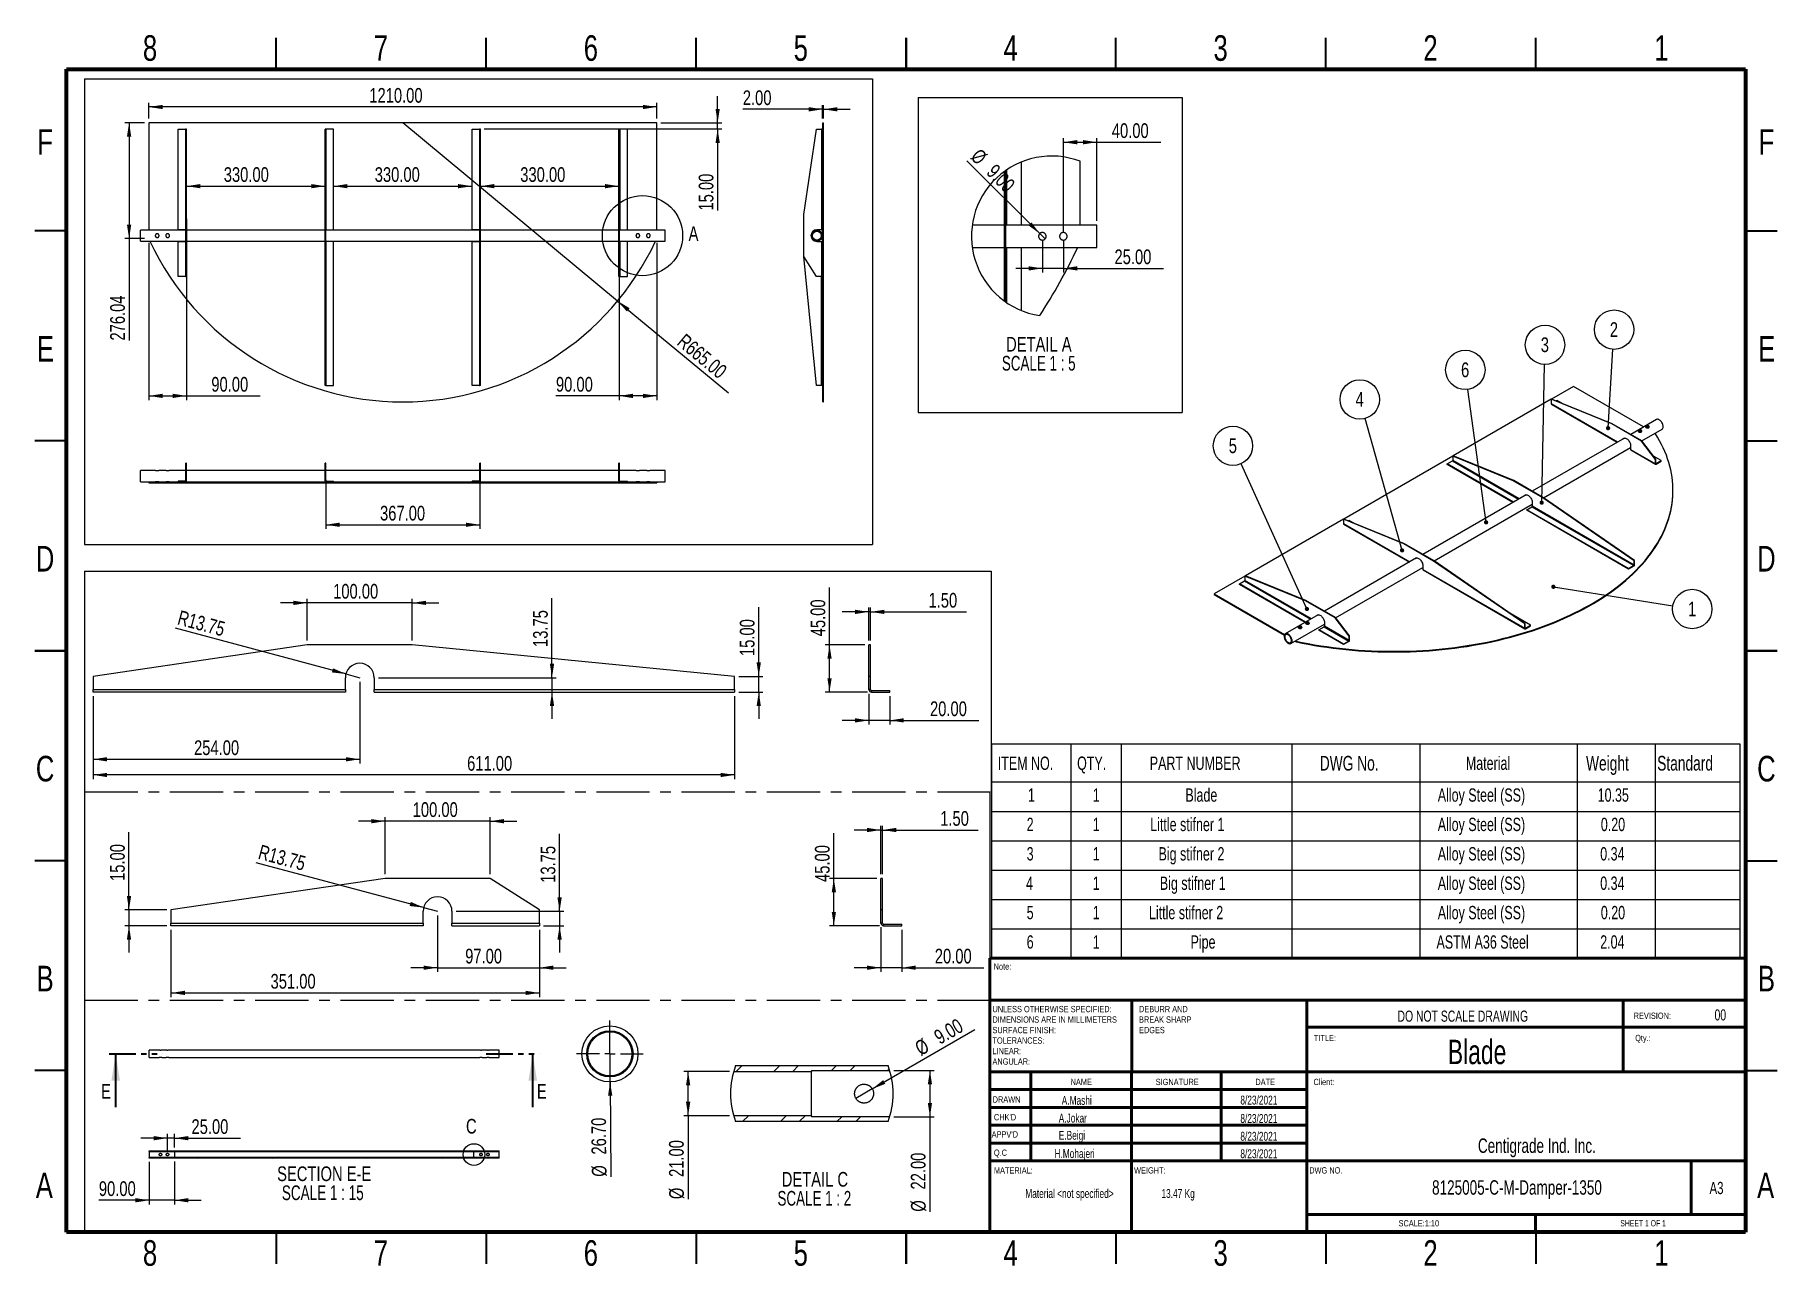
# Model space of a CAD drawing. Header units: millimetres. Extents: x 2 to 418, y 2 to 295.
import ezdxf

# ---------------------------------------------------------------- set-up
doc = ezdxf.new("R2010")
doc.units = ezdxf.units.MM
doc.linetypes.add('CENTERX2', pattern=[20.32, 12.7, -2.54, 2.54, -2.54])
doc.linetypes.add('PHANTOM', pattern=[12.7, 6.35, -1.27, 1.27, -1.27, 1.27, -1.27])
doc.layers.add('RED_DIMENSION', color=1, linetype='Continuous')
doc.styles.add('SLDTEXTSTYLE0', font='TXT', dxfattribs={"width": 0.75})
doc.styles.add('SLDTEXTSTYLE1', font='TXT', dxfattribs={"width": 0.699738})
doc.styles.add('SLDTEXTSTYLE2', font='TXT', dxfattribs={"width": 0.7})
doc.styles.add('SLDTEXTSTYLE3', font='TXT', dxfattribs={"width": 0.65})
doc.styles.add('SLDTEXTSTYLE4', font='TXT', dxfattribs={"width": 0.681818})
doc.styles.add('SLDTEXTSTYLE5', font='TXT', dxfattribs={"width": 0.6875})
doc.dimstyles.new('SLDDIMSTYLE0', dxfattribs={"dimtxt": 0.18, "dimasz": 1.016, "dimexe": 0, "dimexo": 0.0625, "dimgap": 0, "dimtad": 0, "dimtih": 1, "dimtoh": 1, "dimdec": 0, "dimrnd": 1e-09, "dimzin": 0, "dimdsep": 46, "dimtxsty": 'Standard', "dimblk1": 'DOT', "dimblk2": 'DOT', "dimsah": 1, "dimcen": 0.09, "dimadec": 0, "dimazin": 0, "dimtfac": 1.016, "dimtdec": 0, "dimtofl": 0, "dimtmove": 0, "dimatfit": 3, "dimldrblk": 'DOT', "dimfxl": 0, "dimfrac": 2, "dimtolj": 1, "dimtzin": 0, "dimarcsym": 0})
doc.dimstyles.new('SLDDIMSTYLE1', dxfattribs={"dimtxt": 3.5, "dimasz": 3.302, "dimexe": 0, "dimexo": 0.0625, "dimgap": 0.875, "dimtad": 1, "dimlfac": 10, "dimrnd": 1e-09, "dimzin": 4, "dimdsep": 46, "dimtxsty": 'SLDTEXTSTYLE0', "dimsah": 1, "dimcen": 0.09, "dimadec": 0, "dimazin": 1, "dimtfac": 1, "dimtofl": 0, "dimtmove": 0, "dimatfit": 3, "dimfxl": 0, "dimfrac": 2, "dimtolj": 1, "dimtzin": 12, "dimarcsym": 0})
doc.dimstyles.new('SLDDIMSTYLE10', dxfattribs={"dimtxt": 3.5, "dimasz": 3.302, "dimexe": 0, "dimexo": 0.0625, "dimgap": 0.875, "dimtad": 1, "dimlfac": 4, "dimrnd": 1e-09, "dimzin": 12, "dimdsep": 46, "dimtxsty": 'SLDTEXTSTYLE0', "dimsah": 1, "dimcen": 0, "dimadec": 0, "dimazin": 3, "dimtfac": 1, "dimtofl": 0, "dimtmove": 0, "dimatfit": 3, "dimfxl": 0, "dimfrac": 2, "dimtolj": 1, "dimtzin": 12, "dimarcsym": 0})
doc.dimstyles.new('SLDDIMSTYLE11', dxfattribs={"dimtxt": 3.5, "dimasz": 3.302, "dimexe": 0, "dimexo": 0.0625, "dimgap": 0.875, "dimtad": 1, "dimlfac": 4, "dimrnd": 1e-09, "dimzin": 12, "dimdsep": 46, "dimtxsty": 'SLDTEXTSTYLE0', "dimsah": 1, "dimcen": 0.09, "dimadec": 0, "dimazin": 3, "dimtfac": 1, "dimtmove": 0, "dimatfit": 0, "dimfxl": 0, "dimfrac": 2, "dimtolj": 1, "dimtzin": 12, "dimarcsym": 0})
doc.dimstyles.new('SLDDIMSTYLE12', dxfattribs={"dimtxt": 3.5, "dimasz": 3.302, "dimexe": 0, "dimexo": 0.0625, "dimgap": 0.875, "dimtad": 1, "dimlfac": 15, "dimrnd": 1e-09, "dimzin": 4, "dimdsep": 46, "dimtxsty": 'SLDTEXTSTYLE0', "dimsah": 1, "dimcen": 0.09, "dimadec": 0, "dimazin": 1, "dimtfac": 1, "dimtmove": 0, "dimatfit": 0, "dimfxl": 0, "dimfrac": 2, "dimtolj": 1, "dimtzin": 12, "dimarcsym": 0})
doc.dimstyles.new('SLDDIMSTYLE13', dxfattribs={"dimtxt": 3.5, "dimasz": 3.302, "dimexe": 0, "dimexo": 0.0625, "dimgap": 0.875, "dimtad": 1, "dimlfac": 2, "dimrnd": 1e-09, "dimzin": 4, "dimdsep": 46, "dimtxsty": 'SLDTEXTSTYLE0', "dimblk1": 'NONE', "dimsah": 1, "dimcen": 0, "dimadec": 0, "dimazin": 1, "dimtfac": 1, "dimtmove": 0, "dimatfit": 3, "dimldrblk": 'NONE', "dimfxl": 0, "dimfrac": 2, "dimtolj": 1, "dimtzin": 12, "dimarcsym": 0})
doc.dimstyles.new('SLDDIMSTYLE14', dxfattribs={"dimtxt": 3.5, "dimasz": 3.302, "dimexe": 0, "dimexo": 0.0625, "dimgap": 0.875, "dimtad": 1, "dimlfac": 2, "dimrnd": 1e-09, "dimzin": 4, "dimdsep": 46, "dimtxsty": 'SLDTEXTSTYLE0', "dimsah": 1, "dimcen": 0.09, "dimadec": 0, "dimazin": 1, "dimtfac": 1, "dimtofl": 0, "dimtmove": 0, "dimatfit": 3, "dimfxl": 0, "dimfrac": 2, "dimtolj": 1, "dimtzin": 12, "dimarcsym": 0})
doc.dimstyles.new('SLDDIMSTYLE2', dxfattribs={"dimtxt": 3.5, "dimasz": 3.302, "dimexe": 0, "dimexo": 0.0625, "dimgap": 0.875, "dimtad": 1, "dimlfac": 10, "dimrnd": 1e-09, "dimzin": 4, "dimdsep": 46, "dimtxsty": 'SLDTEXTSTYLE0', "dimsah": 1, "dimcen": 0.09, "dimadec": 0, "dimazin": 1, "dimtfac": 1, "dimtmove": 0, "dimatfit": 0, "dimfxl": 0, "dimfrac": 2, "dimtolj": 1, "dimtzin": 12, "dimarcsym": 0})
doc.dimstyles.new('SLDDIMSTYLE3', dxfattribs={"dimtxt": 3.5, "dimasz": 3.302, "dimexe": 0, "dimexo": 0.0625, "dimgap": 0.875, "dimtad": 1, "dimlfac": 10, "dimrnd": 1e-09, "dimzin": 12, "dimdsep": 46, "dimtxsty": 'SLDTEXTSTYLE0', "dimsah": 1, "dimcen": 0.09, "dimadec": 0, "dimazin": 3, "dimtfac": 1, "dimtofl": 0, "dimtmove": 0, "dimatfit": 3, "dimfxl": 0, "dimfrac": 2, "dimtolj": 1, "dimtzin": 12, "dimarcsym": 0})
doc.dimstyles.new('SLDDIMSTYLE4', dxfattribs={"dimtxt": 3.5, "dimasz": 3.302, "dimexe": 0, "dimexo": 0.0625, "dimgap": 0.875, "dimtad": 1, "dimlfac": 10, "dimrnd": 1e-09, "dimzin": 4, "dimdsep": 46, "dimtxsty": 'SLDTEXTSTYLE0', "dimsah": 1, "dimcen": 0, "dimadec": 0, "dimazin": 1, "dimtfac": 1, "dimtofl": 0, "dimtmove": 0, "dimatfit": 3, "dimfxl": 0, "dimfrac": 2, "dimtolj": 1, "dimtzin": 12, "dimarcsym": 0})
doc.dimstyles.new('SLDDIMSTYLE5', dxfattribs={"dimtxt": 3.5, "dimasz": 3.302, "dimexe": 0, "dimexo": 0.0625, "dimgap": 0.875, "dimtad": 1, "dimlfac": 5, "dimrnd": 1e-09, "dimzin": 4, "dimdsep": 46, "dimtxsty": 'SLDTEXTSTYLE0', "dimblk1": 'NONE', "dimsah": 1, "dimcen": 0, "dimadec": 0, "dimazin": 1, "dimtfac": 1, "dimtmove": 0, "dimatfit": 3, "dimldrblk": 'NONE', "dimfxl": 0, "dimfrac": 2, "dimtolj": 1, "dimtzin": 12, "dimarcsym": 0})
doc.dimstyles.new('SLDDIMSTYLE6', dxfattribs={"dimtxt": 3.5, "dimasz": 3.302, "dimexe": 0, "dimexo": 0.0625, "dimgap": 0.875, "dimtad": 1, "dimlfac": 5, "dimrnd": 1e-09, "dimzin": 4, "dimdsep": 46, "dimtxsty": 'SLDTEXTSTYLE0', "dimsah": 1, "dimcen": 0.09, "dimadec": 0, "dimazin": 1, "dimtfac": 1, "dimtofl": 0, "dimtmove": 0, "dimatfit": 3, "dimfxl": 0, "dimfrac": 2, "dimtolj": 1, "dimtzin": 12, "dimarcsym": 0})
doc.dimstyles.new('SLDDIMSTYLE7', dxfattribs={"dimtxt": 3.5, "dimasz": 3.302, "dimexe": 0, "dimexo": 0.0625, "dimgap": 0.875, "dimtad": 1, "dimlfac": 5, "dimrnd": 1e-09, "dimzin": 4, "dimdsep": 46, "dimtxsty": 'SLDTEXTSTYLE0', "dimsah": 1, "dimcen": 0.09, "dimadec": 0, "dimazin": 1, "dimtfac": 1, "dimtmove": 0, "dimatfit": 0, "dimfxl": 0, "dimfrac": 2, "dimtolj": 1, "dimtzin": 12, "dimarcsym": 0})
doc.dimstyles.new('SLDDIMSTYLE8', dxfattribs={"dimtxt": 3.5, "dimasz": 3.302, "dimexe": 0, "dimexo": 0.0625, "dimgap": 0.875, "dimtad": 1, "dimlfac": 4, "dimrnd": 1e-09, "dimzin": 4, "dimdsep": 46, "dimtxsty": 'SLDTEXTSTYLE0', "dimsah": 1, "dimcen": 0.09, "dimadec": 0, "dimazin": 1, "dimtfac": 1, "dimtmove": 0, "dimatfit": 0, "dimfxl": 0, "dimfrac": 2, "dimtolj": 1, "dimtzin": 12, "dimarcsym": 0})
doc.dimstyles.new('SLDDIMSTYLE9', dxfattribs={"dimtxt": 3.5, "dimasz": 3.302, "dimexe": 0, "dimexo": 0.0625, "dimgap": 0.875, "dimtad": 1, "dimlfac": 4, "dimrnd": 1e-09, "dimzin": 4, "dimdsep": 46, "dimtxsty": 'SLDTEXTSTYLE0', "dimsah": 1, "dimcen": 0.09, "dimadec": 0, "dimazin": 1, "dimtfac": 1, "dimtofl": 0, "dimtmove": 0, "dimatfit": 3, "dimfxl": 0, "dimfrac": 2, "dimtolj": 1, "dimtzin": 12, "dimarcsym": 0})

msp = doc.modelspace()

# ---------------------------------------------------------------- texts
at = {"color": 7, "linetype": 'Continuous', "lineweight": 0}
for s, insert, char_height, attachment_point, style in [('8', (29.93862, 295.11369), 6.096, 2, 'SLDTEXTSTYLE0'), ('7', (84.93862, 295.11369), 6.096, 2, 'SLDTEXTSTYLE0'), ('6', (134.93862, 295.11369), 6.096, 2, 'SLDTEXTSTYLE0'), ('5', (184.93862, 295.11369), 6.096, 2, 'SLDTEXTSTYLE0'), ('4', (234.93862, 295.11369), 6.096, 2, 'SLDTEXTSTYLE0'), ('3', (284.93862, 295.11369), 6.096, 2, 'SLDTEXTSTYLE0'), ('2', (334.93862, 295.11369), 6.096, 2, 'SLDTEXTSTYLE0'), ('1', (389.93862, 295.11369), 6.096, 2, 'SLDTEXTSTYLE0'), ('F', (4.9365, 272.72569), 6.096, 2, 'SLDTEXTSTYLE0'), ('F', (414.9365, 272.72569), 6.096, 2, 'SLDTEXTSTYLE0'), ('E', (5.01058, 223.47569), 6.096, 2, 'SLDTEXTSTYLE0'), ('E', (415.01058, 223.47569), 6.096, 2, 'SLDTEXTSTYLE0'), ('D', (4.93015, 173.47569), 6.096, 2, 'SLDTEXTSTYLE0'), ('D', (414.93015, 173.47569), 6.096, 2, 'SLDTEXTSTYLE0'), ('C', (4.9365, 123.47569), 6.096, 2, 'SLDTEXTSTYLE0'), ('C', (414.9365, 123.47569), 6.096, 2, 'SLDTEXTSTYLE0'), ('B', (4.95343, 73.47569), 6.096, 2, 'SLDTEXTSTYLE0'), ('Note:', (230.87815, 74.05506), 1.5, 1, 'SLDTEXTSTYLE2'), ('B', (414.95343, 73.47569), 6.096, 2, 'SLDTEXTSTYLE0'), ('DO NOT SCALE DRAWING', (327.07192, 62.79908), 2.6458333, 1, 'SLDTEXTSTYLE2'), ('REVISION:', (383.32758, 62.32887), 1.5, 1, 'SLDTEXTSTYLE2'), ('00', (403.96192, 63.09687), 2.645833, 2, 'SLDTEXTSTYLE2'), ('TITLE:', (307.15215, 57.02362), 1.5, 1, 'SLDTEXTSTYLE2'), ('Blade', (346.02748, 55.8624), 5.820833, 2, 'SLDTEXTSTYLE2'), ('Qty.:', (383.68077, 57.02362), 1.5, 1, 'SLDTEXTSTYLE2'), ('NAME', (249.21171, 46.55572), 1.5, 1, 'SLDTEXTSTYLE2'), ('SIGNATURE', (269.47889, 46.55572), 1.5, 1, 'SLDTEXTSTYLE2'), ('DATE', (293.21661, 46.55572), 1.5, 1, 'SLDTEXTSTYLE2'), ('Client:', (307.06049, 46.55572), 1.5, 1, 'SLDTEXTSTYLE2'), ('DRAWN', (230.64336, 42.37875), 1.5, 1, 'SLDTEXTSTYLE1'), ('A.Mashi', (247.09531, 42.47273), 2.116667, 1, 'SLDTEXTSTYLE2'), ('8/23/2021', (289.64451, 42.54847), 2.116667, 1, 'SLDTEXTSTYLE2'), ("CHK'D", (230.93922, 38.15582), 1.5, 1, 'SLDTEXTSTYLE2'), ('A.Jokar', (246.38387, 38.2498), 2.116667, 1, 'SLDTEXTSTYLE2'), ('8/23/2021', (289.64451, 38.16348), 2.116667, 1, 'SLDTEXTSTYLE2'), ("APPV'D", (230.40172, 34.05983), 1.5, 1, 'SLDTEXTSTYLE2'), ('E.Beigi', (246.38387, 34.15382), 2.116667, 1, 'SLDTEXTSTYLE2'), ('8/23/2021', (289.64451, 33.91795), 2.116667, 1, 'SLDTEXTSTYLE2'), ('Q.C', (230.93922, 29.70975), 1.5, 1, 'SLDTEXTSTYLE2'), ('H.Mohajeri', (245.36866, 29.80374), 2.116667, 1, 'SLDTEXTSTYLE2'), ('8/23/2021', (289.64451, 29.76359), 2.116667, 1, 'SLDTEXTSTYLE2'), ('Centigrade Ind. Inc.', (360.27286, 32.34207), 3.4395833, 2, 'SLDTEXTSTYLE2'), ('MATERIAL:', (230.93922, 25.49863), 1.5, 1, 'SLDTEXTSTYLE2'), ('WEIGHT:', (264.32537, 25.49815), 1.5, 1, 'SLDTEXTSTYLE2'), ('DWG NO.', (306.04838, 25.49815), 1.5, 1, 'SLDTEXTSTYLE2'), ('A', (4.75658, 24.22569), 6.096, 2, 'SLDTEXTSTYLE0'), ('8125005-C-M-Damper-1350', (335.30485, 22.39024), 3.4395833, 1, 'SLDTEXTSTYLE2'), ('A3', (401.38873, 22.00018), 2.910417, 1, 'SLDTEXTSTYLE2'), ('A', (414.75658, 24.22569), 6.096, 2, 'SLDTEXTSTYLE0'), ('Material <not specified>', (248.93155, 20.29277), 2.1166667, 2, 'SLDTEXTSTYLE2'), ('13.47 Kg', (270.84773, 20.29277), 2.116667, 1, 'SLDTEXTSTYLE2'), ('SCALE:1:10', (327.32454, 12.89405), 1.5, 1, 'SLDTEXTSTYLE2'), ('SHEET 1 OF 1', (380.13323, 12.89405), 1.5, 1, 'SLDTEXTSTYLE3'), ('8', (29.93862, 8.11369), 6.096, 2, 'SLDTEXTSTYLE0'), ('7', (84.93862, 8.11369), 6.096, 2, 'SLDTEXTSTYLE0'), ('6', (134.93862, 8.11369), 6.096, 2, 'SLDTEXTSTYLE0'), ('5', (184.93862, 8.11369), 6.096, 2, 'SLDTEXTSTYLE0'), ('4', (234.93862, 8.11369), 6.096, 2, 'SLDTEXTSTYLE0'), ('3', (284.93862, 8.11369), 6.096, 2, 'SLDTEXTSTYLE0'), ('2', (334.93862, 8.11369), 6.096, 2, 'SLDTEXTSTYLE0'), ('1', (389.93862, 8.11369), 6.096, 2, 'SLDTEXTSTYLE0')]:
    msp.add_mtext(s, dxfattribs=dict(at, insert=insert, char_height=char_height, attachment_point=attachment_point, style=style))
at = {"color": 7, "linetype": 'Continuous', "lineweight": 18, "char_height": 3.5, "attachment_point": 1, "style": 'SLDTEXTSTYLE0'}
for s, insert in [('A', (158.21617, 249.61942)), ('C', (105.20073, 37.00437))]:
    msp.add_mtext(s, dxfattribs=dict(at, insert=insert))
at = {"color": 7, "linetype": 'Continuous', "char_height": 3.5, "attachment_point": 1, "style": 'SLDTEXTSTYLE0'}
for insert in [(18.25999, 45.33737), (122.0894, 45.33737)]:
    msp.add_mtext('E', dxfattribs=dict(at, insert=insert))

# ---------------------------------------------------------------- blocks, each defined once
blk = doc.blocks.new('SW_NOTE_0')
at = {"color": 0, "linetype": 'Continuous', "lineweight": 0, "char_height": 1.5, "attachment_point": 1, "style": 'SLDTEXTSTYLE2'}
for s, insert in [('UNLESS OTHERWISE SPECIFIED:', (0, 1.93)), ('SURFACE FINISH:', (0, -3.07)), ('DIMENSIONS ARE IN MILLIMETERS', (0, -0.57)), ('TOLERANCES:', (0, -5.57)), ('LINEAR:', (0, -8.07)), ('ANGULAR:', (0, -10.57))]:
    blk.add_mtext(s, dxfattribs=dict(at, insert=insert))
blk = doc.blocks.new('SW_NOTE_1')
at = {"color": 0, "linetype": 'Continuous', "lineweight": 0, "char_height": 1.5, "attachment_point": 1, "style": 'SLDTEXTSTYLE2'}
for s, insert in [('DEBURR AND', (0, 1.93)), ('BREAK SHARP', (0, -0.57)), ('EDGES', (0, -3.07))]:
    blk.add_mtext(s, dxfattribs=dict(at, insert=insert))
blk = doc.blocks.new('SW_TABLEANNOTATION_0')
at = {"color": 0, "linetype": 'Continuous', "lineweight": 0}
for p, q in [((0, 0), (0, -51)), ((178.35, 0), (0, 0)), ((18.89, 0), (18.89, -9)), ((30.88, 0), (30.88, -9)), ((71.56, 0), (71.56, -9)), ((102.01, 0), (102.01, -9)), ((139.54, 0), (139.54, -9)), ((158.06, 0), (158.06, -9)), ((178.35, -51), (178.35, 0)), ((0, -9), (178.35, -9)), ((18.89, -9), (18.89, -51)), ((30.88, -9), (30.88, -51)), ((71.56, -9), (71.56, -51)), ((102.01, -9), (102.01, -51)), ((139.54, -9), (139.54, -51)), ((158.06, -9), (158.06, -51)), ((0, -16), (178.35, -16)), ((0, -23), (178.35, -23)), ((0, -30), (178.35, -30)), ((0, -37), (178.35, -37)), ((0, -44), (178.35, -44)), ((0, -51), (178.35, -51))]:
    blk.add_line(p, q, dxfattribs=at)
at = {"color": 0, "linetype": 'Continuous', "lineweight": 0, "attachment_point": 1, "style": 'SLDTEXTSTYLE2'}
for s, insert, char_height in [('ITEM NO.', (1.49, -2.94), 3.175), ('QTY.', (20.39, -2.94), 3.175), ('PART NUMBER', (37.7, -2.94), 3.175), ('DWG No.', (78.19, -2.78), 3.5), ('Material', (112.98, -2.94), 3.175), ('Weight', (141.61, -2.78), 3.5), ('Standard', (158.56, -2.78), 3.5), ('1', (8.68, -10.52), 3.17), ('1', (24.12, -10.52), 3.17), ('Blade', (46.19, -10.52), 3.175), ('Alloy Steel (SS)', (106.3, -10.52), 3.175), ('10.35', (144.38, -10.52), 3.175), ('2', (8.38, -17.52), 3.17), ('1', (24.12, -17.52), 3.17), ('Little stifner 1', (37.81, -17.52), 3.175), ('Alloy Steel (SS)', (106.3, -17.52), 3.175), ('0.20', (145.14, -17.52), 3.175), ('3', (8.38, -24.52), 3.17), ('1', (24.12, -24.52), 3.17), ('Big stifner 2', (39.79, -24.52), 3.175), ('Alloy Steel (SS)', (106.3, -24.52), 3.175), ('0.34', (144.99, -24.52), 3.175), ('4', (8.23, -31.52), 3.17), ('1', (24.12, -31.52), 3.17), ('Big stifner 1', (40.1, -31.52), 3.175), ('Alloy Steel (SS)', (106.3, -31.52), 3.175), ('0.34', (144.99, -31.52), 3.175), ('5', (8.38, -38.52), 3.17), ('1', (24.12, -38.52), 3.17), ('Little stifner 2', (37.51, -38.52), 3.175), ('Alloy Steel (SS)', (106.3, -38.52), 3.175), ('0.20', (145.14, -38.52), 3.175), ('6', (8.38, -45.52), 3.17), ('1', (24.12, -45.52), 3.17), ('Pipe', (47.41, -45.52), 3.175), ('ASTM A36 Steel', (105.99, -45.52), 3.175), ('2.04', (144.99, -45.52), 3.175)]:
    blk.add_mtext(s, dxfattribs=dict(at, insert=insert, char_height=char_height))
blk = doc.blocks.new('SW_NOTE_2')
at = {"layer": 'RED_DIMENSION', "color": 0}
blk.add_circle((4.63, -0.74), 4.69, dxfattribs=at)
at = {"layer": 'RED_DIMENSION', "color": 0, "insert": (4.6, 1.02), "char_height": 3.5, "attachment_point": 2, "style": 'SLDTEXTSTYLE0'}
blk.add_mtext('1', dxfattribs=at)
blk = doc.blocks.new('_DOT')
at = {"color": 0, "linetype": 'ByBlock', "lineweight": -2}
blk.add_line((-0.5, 0), (-1, 0), dxfattribs=at)
at = {"color": 0, "linetype": 'ByBlock', "const_width": 0.5}
blk.add_lwpolyline([(-0.25, 0, 1), (0.25, 0, 1)], format="xyb", close=True, dxfattribs=at)
blk = doc.blocks.new('SW_NOTE_3')
at = {"layer": 'RED_DIMENSION', "color": 0}
blk.add_circle((-1.94, 4.27), 4.69, dxfattribs=at)
at = {"layer": 'RED_DIMENSION', "color": 0, "insert": (-1.97, 6.03), "char_height": 3.5, "attachment_point": 2, "style": 'SLDTEXTSTYLE0'}
blk.add_mtext('5', dxfattribs=at)
blk = doc.blocks.new('SW_NOTE_4')
at = {"layer": 'RED_DIMENSION', "color": 0}
blk.add_circle((-1.27, 4.52), 4.69, dxfattribs=at)
at = {"layer": 'RED_DIMENSION', "color": 0, "insert": (-1.3, 6.28), "char_height": 3.5, "attachment_point": 2, "style": 'SLDTEXTSTYLE0'}
blk.add_mtext('4', dxfattribs=at)
blk = doc.blocks.new('SW_NOTE_5')
at = {"layer": 'RED_DIMENSION', "color": 0}
blk.add_circle((-0.63, 4.65), 4.69, dxfattribs=at)
at = {"layer": 'RED_DIMENSION', "color": 0, "insert": (-0.67, 6.41), "char_height": 3.5, "attachment_point": 2, "style": 'SLDTEXTSTYLE0'}
blk.add_mtext('6', dxfattribs=at)
blk = doc.blocks.new('SW_NOTE_6')
at = {"layer": 'RED_DIMENSION', "color": 0}
blk.add_circle((0.28, 4.68), 4.69, dxfattribs=at)
at = {"layer": 'RED_DIMENSION', "color": 0, "insert": (0.25, 6.44), "char_height": 3.5, "attachment_point": 2, "style": 'SLDTEXTSTYLE0'}
blk.add_mtext('2', dxfattribs=at)
blk = doc.blocks.new('SW_NOTE_7')
at = {"layer": 'RED_DIMENSION', "color": 0}
blk.add_circle((0.1, 4.69), 4.69, dxfattribs=at)
at = {"layer": 'RED_DIMENSION', "color": 0, "insert": (0.06, 6.45), "char_height": 3.5, "attachment_point": 2, "style": 'SLDTEXTSTYLE0'}
blk.add_mtext('3', dxfattribs=at)
blk = doc.blocks.new('_D')
at = {"layer": 'RED_DIMENSION'}
for p, q in [((38.64, 251.38), (38.64, 208.21)), ((29.64, 245.67), (29.64, 208.21)), ((29.64, 209.21), (38.64, 209.21)), ((38.64, 209.21), (56.17, 209.21))]:
    blk.add_line(p, q, dxfattribs=at)
for points in [[(29.64, 209.21), (32.94, 208.7), (32.94, 209.72)], [(38.64, 209.21), (35.33, 209.72), (35.33, 208.7)]]:
    blk.add_solid(points, dxfattribs=at)
at = {"layer": 'RED_DIMENSION', "insert": (44.54, 213.72), "char_height": 3.5, "attachment_point": 1, "style": 'SLDTEXTSTYLE0'}
blk.add_mtext('90.00', dxfattribs=at)
blk = doc.blocks.new('_D_1')
at = {"layer": 'RED_DIMENSION'}
for p, q in [((29.64, 275.28), (29.64, 279.02)), ((150.64, 275.28), (150.64, 279.02)), ((150.64, 278.02), (29.64, 278.02))]:
    blk.add_line(p, q, dxfattribs=at)
for points in [[(29.64, 278.02), (32.94, 277.52), (32.94, 278.53)], [(150.64, 278.02), (147.33, 278.53), (147.33, 277.52)]]:
    blk.add_solid(points, dxfattribs=at)
at = {"layer": 'RED_DIMENSION', "insert": (82.17, 282.54), "char_height": 3.5, "attachment_point": 1, "style": 'SLDTEXTSTYLE0'}
blk.add_mtext('1210.00', dxfattribs=at)
blk = doc.blocks.new('_D_2')
at = {"layer": 'RED_DIMENSION'}
blk.add_line((38.64, 259.16), (71.64, 259.16), dxfattribs=at)
for points in [[(38.64, 259.16), (41.94, 258.66), (41.94, 259.67)], [(71.64, 259.16), (68.33, 259.67), (68.33, 258.66)]]:
    blk.add_solid(points, dxfattribs=at)
at = {"layer": 'RED_DIMENSION', "insert": (47.5, 263.68), "char_height": 3.5, "attachment_point": 1, "style": 'SLDTEXTSTYLE0'}
blk.add_mtext('330.00', dxfattribs=at)
blk = doc.blocks.new('_D_3')
at = {"layer": 'RED_DIMENSION'}
blk.add_line((108.64, 259.16), (141.64, 259.16), dxfattribs=at)
for points in [[(108.64, 259.16), (111.94, 258.66), (111.94, 259.67)], [(141.64, 259.16), (138.33, 259.67), (138.33, 258.66)]]:
    blk.add_solid(points, dxfattribs=at)
at = {"layer": 'RED_DIMENSION', "insert": (118.12, 263.68), "char_height": 3.5, "attachment_point": 1, "style": 'SLDTEXTSTYLE0'}
blk.add_mtext('330.00', dxfattribs=at)
blk = doc.blocks.new('_D_4')
at = {"layer": 'RED_DIMENSION'}
for p, q in [((141.64, 251.38), (141.64, 208.21)), ((150.64, 245.67), (150.64, 208.21)), ((141.64, 209.21), (126.63, 209.21)), ((150.64, 209.21), (141.64, 209.21))]:
    blk.add_line(p, q, dxfattribs=at)
for points in [[(141.64, 209.21), (144.94, 208.7), (144.94, 209.72)], [(150.64, 209.21), (147.33, 209.72), (147.33, 208.7)]]:
    blk.add_solid(points, dxfattribs=at)
at = {"layer": 'RED_DIMENSION', "insert": (126.63, 213.72), "char_height": 3.5, "attachment_point": 1, "style": 'SLDTEXTSTYLE0'}
blk.add_mtext('90.00', dxfattribs=at)
blk = doc.blocks.new('_D_5')
at = {"layer": 'RED_DIMENSION'}
for p, q in [((165.14, 274.28), (165.14, 280.63)), ((151.64, 274.28), (166.14, 274.28)), ((165.14, 272.78), (165.14, 274.28)), ((109.49, 272.78), (166.14, 272.78)), ((165.14, 272.78), (165.14, 253.35))]:
    blk.add_line(p, q, dxfattribs=at)
for points in [[(165.14, 274.28), (165.64, 277.58), (164.63, 277.58)], [(165.14, 272.78), (164.63, 269.48), (165.64, 269.48)]]:
    blk.add_solid(points, dxfattribs=at)
at = {"layer": 'RED_DIMENSION', "insert": (160.62, 253.35), "char_height": 3.5, "attachment_point": 1, "rotation": 90, "style": 'SLDTEXTSTYLE0'}
blk.add_mtext('15.00', dxfattribs=at)
blk = doc.blocks.new('_D_6')
at = {"layer": 'RED_DIMENSION'}
for p, q in [((28.64, 274.28), (23.95, 274.28)), ((24.95, 274.28), (24.95, 246.67)), ((28.64, 246.67), (23.95, 246.67)), ((24.95, 246.67), (24.95, 222.39))]:
    blk.add_line(p, q, dxfattribs=at)
for points in [[(24.95, 274.28), (24.44, 270.98), (25.46, 270.98)], [(24.95, 246.67), (25.46, 249.98), (24.44, 249.98)]]:
    blk.add_solid(points, dxfattribs=at)
at = {"layer": 'RED_DIMENSION', "insert": (20.44, 222.39), "char_height": 3.5, "attachment_point": 1, "rotation": 90, "style": 'SLDTEXTSTYLE0'}
blk.add_mtext('276.04', dxfattribs=at)
blk = doc.blocks.new('_D_7')
at = {"layer": 'RED_DIMENSION'}
blk.add_line((73.64, 259.16), (106.64, 259.16), dxfattribs=at)
for points in [[(73.64, 259.16), (76.94, 258.66), (76.94, 259.67)], [(106.64, 259.16), (103.33, 259.67), (103.33, 258.66)]]:
    blk.add_solid(points, dxfattribs=at)
at = {"layer": 'RED_DIMENSION', "insert": (83.46, 263.68), "char_height": 3.5, "attachment_point": 1, "style": 'SLDTEXTSTYLE0'}
blk.add_mtext('330.00', dxfattribs=at)
blk = doc.blocks.new('_D_8')
at = {"layer": 'RED_DIMENSION'}
for q in [(90.14, 274.28), (167.71, 209.9)]:
    blk.add_line((141.31, 231.81), q, dxfattribs=at)
blk.add_solid([(141.31, 231.81), (143.52, 229.31), (144.17, 230.09)], dxfattribs=at)
at = {"layer": 'RED_DIMENSION', "insert": (157.46, 224.26), "char_height": 3.5, "attachment_point": 1, "rotation": 320.3087, "style": 'SLDTEXTSTYLE0'}
blk.add_mtext('R665.00', dxfattribs=at)
blk = doc.blocks.new('_D_9')
at = {"layer": 'RED_DIMENSION'}
for p, q in [((71.79, 189.22), (71.79, 177.52)), ((108.49, 189.22), (108.49, 177.52)), ((71.79, 178.52), (108.49, 178.52))]:
    blk.add_line(p, q, dxfattribs=at)
for points in [[(71.79, 178.52), (75.09, 178.01), (75.09, 179.02)], [(108.49, 178.52), (105.18, 179.02), (105.18, 178.01)]]:
    blk.add_solid(points, dxfattribs=at)
at = {"layer": 'RED_DIMENSION', "insert": (84.72, 183.03), "char_height": 3.5, "attachment_point": 1, "style": 'SLDTEXTSTYLE0'}
blk.add_mtext('367.00', dxfattribs=at)
blk = doc.blocks.new('_D_10')
at = {"layer": 'RED_DIMENSION'}
for p, q in [((190.15, 275.28), (190.15, 278.47)), ((190.35, 275.28), (190.35, 278.47)), ((190.15, 277.47), (171.13, 277.47)), ((190.35, 277.47), (190.15, 277.47)), ((190.35, 277.47), (196.7, 277.47))]:
    blk.add_line(p, q, dxfattribs=at)
for points in [[(190.15, 277.47), (186.85, 277.98), (186.85, 276.96)], [(190.35, 277.47), (193.65, 276.96), (193.65, 277.98)]]:
    blk.add_solid(points, dxfattribs=at)
at = {"layer": 'RED_DIMENSION', "insert": (171.13, 281.98), "char_height": 3.5, "attachment_point": 1, "style": 'SLDTEXTSTYLE0'}
blk.add_mtext('2.00', dxfattribs=at)
blk = doc.blocks.new('_D_11')
at = {"layer": 'RED_DIMENSION'}
for q in [(224.48, 265.22), (243.11, 246.59)]:
    blk.add_line((241.84, 247.86), q, dxfattribs=at)
blk.add_solid([(241.84, 247.86), (239.87, 250.55), (239.15, 249.84)], dxfattribs=at)
at = {"layer": 'RED_DIMENSION', "char_height": 3.5, "attachment_point": 1, "rotation": 315, "style": 'SLDTEXTSTYLE0'}
for s, insert in [('%%c', (227.65, 268.39)), ('9.00', (231.42, 264.7))]:
    blk.add_mtext(s, dxfattribs=dict(at, insert=insert))
blk = doc.blocks.new('_NONE')
blk = doc.blocks.new('_D_12')
at = {"layer": 'RED_DIMENSION'}
for p, q in [((247.48, 248.22), (247.48, 270.63)), ((255.48, 250.89), (255.48, 270.63)), ((247.48, 269.63), (255.48, 269.63)), ((255.48, 269.63), (270.66, 269.63))]:
    blk.add_line(p, q, dxfattribs=at)
for points in [[(247.48, 269.63), (250.78, 269.12), (250.78, 270.14)], [(255.48, 269.63), (252.18, 270.14), (252.18, 269.12)]]:
    blk.add_solid(points, dxfattribs=at)
at = {"layer": 'RED_DIMENSION', "insert": (259.02, 274.14), "char_height": 3.5, "attachment_point": 1, "style": 'SLDTEXTSTYLE0'}
blk.add_mtext('40.00', dxfattribs=at)
blk = doc.blocks.new('_D_13')
at = {"layer": 'RED_DIMENSION'}
for p, q in [((242.48, 246.22), (242.48, 238.58)), ((247.48, 246.22), (247.48, 238.58)), ((242.48, 239.58), (236.13, 239.58)), ((247.48, 239.58), (242.48, 239.58)), ((247.48, 239.58), (271.3, 239.58))]:
    blk.add_line(p, q, dxfattribs=at)
for points in [[(242.48, 239.58), (239.18, 240.09), (239.18, 239.07)], [(247.48, 239.58), (250.78, 239.07), (250.78, 240.09)]]:
    blk.add_solid(points, dxfattribs=at)
at = {"layer": 'RED_DIMENSION', "insert": (259.66, 244.09), "char_height": 3.5, "attachment_point": 1, "style": 'SLDTEXTSTYLE0'}
blk.add_mtext('25.00', dxfattribs=at)
blk = doc.blocks.new('SW_NOTE_8')
at = {"layer": 'RED_DIMENSION', "color": 0, "char_height": 3.5, "attachment_point": 2}
for s, insert, style in [('DETAIL A', (9.41, 4.51), 'SLDTEXTSTYLE0'), ('SCALE 1 : 5', (9.38, -0.01), 'SLDTEXTSTYLE4')]:
    blk.add_mtext(s, dxfattribs=dict(at, insert=insert, style=style))
blk = doc.blocks.new('_D_14')
at = {"layer": 'RED_DIMENSION'}
for p, q in [((85.92, 107.91), (79.57, 107.91)), ((85.92, 95.26), (85.92, 108.91)), ((110.92, 107.91), (85.92, 107.91)), ((110.92, 95.26), (110.92, 108.91)), ((110.92, 107.91), (117.27, 107.91))]:
    blk.add_line(p, q, dxfattribs=at)
for points in [[(85.92, 107.91), (82.62, 108.42), (82.62, 107.4)], [(110.92, 107.91), (114.23, 107.4), (114.23, 108.42)]]:
    blk.add_solid(points, dxfattribs=at)
at = {"layer": 'RED_DIMENSION', "insert": (92.5, 112.42), "char_height": 3.5, "attachment_point": 1, "style": 'SLDTEXTSTYLE0'}
blk.add_mtext('100.00', dxfattribs=at)
blk = doc.blocks.new('_D_15')
at = {"layer": 'RED_DIMENSION'}
for p, q in [((34.92, 82.01), (34.92, 66.01)), ((122.67, 82.01), (122.67, 66.01)), ((34.92, 67.01), (122.67, 67.01))]:
    blk.add_line(p, q, dxfattribs=at)
for points in [[(34.92, 67.01), (38.23, 66.51), (38.23, 67.52)], [(122.67, 67.01), (119.37, 67.52), (119.37, 66.51)]]:
    blk.add_solid(points, dxfattribs=at)
at = {"layer": 'RED_DIMENSION', "insert": (58.65, 71.53), "char_height": 3.5, "attachment_point": 1, "style": 'SLDTEXTSTYLE0'}
blk.add_mtext('351.00', dxfattribs=at)
blk = doc.blocks.new('_D_16')
at = {"layer": 'RED_DIMENSION'}
for p, q in [((98.42, 85.45), (98.42, 72.01)), ((122.67, 82.01), (122.67, 72.01)), ((98.42, 73.01), (92.07, 73.01)), ((98.42, 73.01), (122.67, 73.01)), ((122.67, 73.01), (129.02, 73.01))]:
    blk.add_line(p, q, dxfattribs=at)
for points in [[(98.42, 73.01), (95.12, 73.52), (95.12, 72.51)], [(122.67, 73.01), (125.98, 72.51), (125.98, 73.52)]]:
    blk.add_solid(points, dxfattribs=at)
at = {"layer": 'RED_DIMENSION', "insert": (105, 77.53), "char_height": 3.5, "attachment_point": 1, "style": 'SLDTEXTSTYLE0'}
blk.add_mtext('97.00', dxfattribs=at)
blk = doc.blocks.new('_D_17')
at = {"layer": 'RED_DIMENSION'}
for q in [(55.22, 98.03), (98.42, 86.45)]:
    blk.add_line((95.1, 87.34), q, dxfattribs=at)
blk.add_solid([(95.1, 87.34), (92.05, 88.69), (91.78, 87.71)], dxfattribs=at)
at = {"layer": 'RED_DIMENSION', "insert": (56.38, 102.38), "char_height": 3.5, "attachment_point": 1, "rotation": 345, "style": 'SLDTEXTSTYLE0'}
blk.add_mtext('R13.75', dxfattribs=at)
blk = doc.blocks.new('_D_18')
at = {"layer": 'RED_DIMENSION'}
for p, q in [((127.49, 86.45), (127.49, 104.87)), ((102.86, 86.45), (128.49, 86.45)), ((123.67, 83.01), (128.49, 83.01)), ((127.49, 86.45), (127.49, 83.01)), ((127.49, 83.01), (127.49, 76.66))]:
    blk.add_line(p, q, dxfattribs=at)
for points in [[(127.49, 86.45), (128, 89.75), (126.98, 89.75)], [(127.49, 83.01), (126.98, 79.71), (128, 79.71)]]:
    blk.add_solid(points, dxfattribs=at)
at = {"layer": 'RED_DIMENSION', "insert": (122.98, 93.23), "char_height": 3.5, "attachment_point": 1, "rotation": 90, "style": 'SLDTEXTSTYLE0'}
blk.add_mtext('13.75', dxfattribs=at)
blk = doc.blocks.new('_D_19')
at = {"layer": 'RED_DIMENSION'}
for p, q in [((24.92, 86.76), (24.92, 105.32)), ((33.92, 86.76), (23.92, 86.76)), ((33.92, 83.01), (23.92, 83.01)), ((24.92, 86.76), (24.92, 83.01)), ((24.92, 83.01), (24.92, 76.66))]:
    blk.add_line(p, q, dxfattribs=at)
for points in [[(24.92, 86.76), (25.43, 90.07), (24.42, 90.07)], [(24.92, 83.01), (24.42, 79.71), (25.43, 79.71)]]:
    blk.add_solid(points, dxfattribs=at)
at = {"layer": 'RED_DIMENSION', "insert": (20.41, 93.68), "char_height": 3.5, "attachment_point": 1, "rotation": 90, "style": 'SLDTEXTSTYLE0'}
blk.add_mtext('15.00', dxfattribs=at)
blk = doc.blocks.new('_D_20')
at = {"layer": 'RED_DIMENSION'}
for p, q in [((67.4, 159.91), (61.05, 159.91)), ((67.4, 150.91), (67.4, 160.91)), ((92.4, 159.91), (67.4, 159.91)), ((92.4, 150.91), (92.4, 160.91)), ((92.4, 159.91), (98.75, 159.91))]:
    blk.add_line(p, q, dxfattribs=at)
for points in [[(67.4, 159.91), (64.1, 160.42), (64.1, 159.4)], [(92.4, 159.91), (95.7, 159.4), (95.7, 160.42)]]:
    blk.add_solid(points, dxfattribs=at)
at = {"layer": 'RED_DIMENSION', "insert": (73.55, 164.42), "char_height": 3.5, "attachment_point": 1, "style": 'SLDTEXTSTYLE0'}
blk.add_mtext('100.00', dxfattribs=at)
blk = doc.blocks.new('_D_21')
at = {"layer": 'RED_DIMENSION'}
for p, q in [((16.4, 137.66), (16.4, 117.93)), ((169.15, 137.66), (169.15, 117.93)), ((169.15, 118.93), (16.4, 118.93))]:
    blk.add_line(p, q, dxfattribs=at)
for points in [[(16.4, 118.93), (19.7, 118.42), (19.7, 119.43)], [(169.15, 118.93), (165.85, 119.43), (165.85, 118.42)]]:
    blk.add_solid(points, dxfattribs=at)
at = {"layer": 'RED_DIMENSION', "insert": (105.46, 123.44), "char_height": 3.5, "attachment_point": 1, "style": 'SLDTEXTSTYLE0'}
blk.add_mtext('611.00', dxfattribs=at)
blk = doc.blocks.new('_D_22')
at = {"layer": 'RED_DIMENSION'}
for p, q in [((16.4, 137.66), (16.4, 121.66)), ((79.9, 141.09), (79.9, 121.66)), ((16.4, 122.66), (79.9, 122.66))]:
    blk.add_line(p, q, dxfattribs=at)
for points in [[(16.4, 122.66), (19.7, 122.15), (19.7, 123.17)], [(79.9, 122.66), (76.6, 123.17), (76.6, 122.15)]]:
    blk.add_solid(points, dxfattribs=at)
at = {"layer": 'RED_DIMENSION', "insert": (40.42, 127.17), "char_height": 3.5, "attachment_point": 1, "style": 'SLDTEXTSTYLE0'}
blk.add_mtext('254.00', dxfattribs=at)
blk = doc.blocks.new('_D_23')
at = {"layer": 'RED_DIMENSION'}
for q in [(35.99, 153.86), (79.9, 142.09)]:
    blk.add_line((76.58, 142.98), q, dxfattribs=at)
blk.add_solid([(76.58, 142.98), (73.52, 144.33), (73.26, 143.35)], dxfattribs=at)
at = {"layer": 'RED_DIMENSION', "insert": (37.16, 158.21), "char_height": 3.5, "attachment_point": 1, "rotation": 345, "style": 'SLDTEXTSTYLE0'}
blk.add_mtext('R13.75', dxfattribs=at)
blk = doc.blocks.new('_D_24')
at = {"layer": 'RED_DIMENSION'}
for p, q in [((125.68, 142.09), (125.68, 161.04)), ((84.34, 142.09), (126.68, 142.09)), ((125.68, 142.09), (125.68, 138.66)), ((125.68, 138.66), (125.68, 132.31))]:
    blk.add_line(p, q, dxfattribs=at)
for points in [[(125.68, 142.09), (126.19, 145.4), (125.17, 145.4)], [(125.68, 138.66), (125.17, 135.36), (126.19, 135.36)]]:
    blk.add_solid(points, dxfattribs=at)
at = {"layer": 'RED_DIMENSION', "insert": (121.17, 149.4), "char_height": 3.5, "attachment_point": 1, "rotation": 90, "style": 'SLDTEXTSTYLE0'}
blk.add_mtext('13.75', dxfattribs=at)
blk = doc.blocks.new('_D_25')
at = {"layer": 'RED_DIMENSION'}
for p, q in [((174.93, 142.41), (174.93, 158.88)), ((170.15, 142.41), (175.93, 142.41)), ((174.93, 138.66), (174.93, 142.41)), ((170.15, 138.66), (175.93, 138.66)), ((174.93, 138.66), (174.93, 132.31))]:
    blk.add_line(p, q, dxfattribs=at)
for points in [[(174.93, 142.41), (175.43, 145.71), (174.42, 145.71)], [(174.93, 138.66), (174.42, 135.36), (175.43, 135.36)]]:
    blk.add_solid(points, dxfattribs=at)
at = {"layer": 'RED_DIMENSION', "insert": (170.41, 147.25), "char_height": 3.5, "attachment_point": 1, "rotation": 90, "style": 'SLDTEXTSTYLE0'}
blk.add_mtext('15.00', dxfattribs=at)
blk = doc.blocks.new('_D_26')
at = {"layer": 'RED_DIMENSION'}
for p, q in [((204.02, 82.64), (204.02, 72.01)), ((209.02, 82.01), (209.02, 72.01)), ((204.02, 73.01), (197.67, 73.01)), ((209.02, 73.01), (204.02, 73.01)), ((209.02, 73.01), (228.5, 73.01))]:
    blk.add_line(p, q, dxfattribs=at)
for points in [[(204.02, 73.01), (200.72, 73.52), (200.72, 72.51)], [(209.02, 73.01), (212.32, 72.51), (212.32, 73.52)]]:
    blk.add_solid(points, dxfattribs=at)
at = {"layer": 'RED_DIMENSION', "insert": (216.86, 77.53), "char_height": 3.5, "attachment_point": 1, "style": 'SLDTEXTSTYLE0'}
blk.add_mtext('20.00', dxfattribs=at)
blk = doc.blocks.new('_D_27')
at = {"layer": 'RED_DIMENSION'}
for p, q in [((192.81, 94.26), (192.81, 105.07)), ((203.02, 94.26), (191.81, 94.26)), ((192.81, 83.01), (192.81, 94.26)), ((203.65, 83.01), (191.81, 83.01))]:
    blk.add_line(p, q, dxfattribs=at)
for points in [[(192.81, 94.26), (192.31, 90.96), (193.32, 90.96)], [(192.81, 83.01), (193.32, 86.32), (192.31, 86.32)]]:
    blk.add_solid(points, dxfattribs=at)
at = {"layer": 'RED_DIMENSION', "insert": (188.3, 93.44), "char_height": 3.5, "attachment_point": 1, "rotation": 90, "style": 'SLDTEXTSTYLE0'}
blk.add_mtext('45.00', dxfattribs=at)
blk = doc.blocks.new('_D_28')
at = {"layer": 'RED_DIMENSION'}
for p, q in [((204.02, 105.81), (197.67, 105.81)), ((204.02, 95.26), (204.02, 106.81)), ((204.02, 105.81), (204.4, 105.81)), ((204.4, 95.26), (204.4, 106.81)), ((204.4, 105.81), (227.2, 105.81))]:
    blk.add_line(p, q, dxfattribs=at)
for points in [[(204.02, 105.81), (200.72, 106.32), (200.72, 105.3)], [(204.4, 105.81), (207.7, 105.3), (207.7, 106.32)]]:
    blk.add_solid(points, dxfattribs=at)
at = {"layer": 'RED_DIMENSION', "insert": (218.15, 110.32), "char_height": 3.5, "attachment_point": 1, "style": 'SLDTEXTSTYLE0'}
blk.add_mtext('1.50', dxfattribs=at)
blk = doc.blocks.new('_D_29')
at = {"layer": 'RED_DIMENSION'}
for p, q in [((201.17, 138.28), (201.17, 130.93)), ((206.17, 137.66), (206.17, 130.93)), ((201.17, 131.93), (194.82, 131.93)), ((206.17, 131.93), (201.17, 131.93)), ((206.17, 131.93), (227.36, 131.93))]:
    blk.add_line(p, q, dxfattribs=at)
for points in [[(201.17, 131.93), (197.87, 132.43), (197.87, 131.42)], [(206.17, 131.93), (209.47, 131.42), (209.47, 132.43)]]:
    blk.add_solid(points, dxfattribs=at)
at = {"layer": 'RED_DIMENSION', "insert": (215.72, 136.44), "char_height": 3.5, "attachment_point": 1, "style": 'SLDTEXTSTYLE0'}
blk.add_mtext('20.00', dxfattribs=at)
blk = doc.blocks.new('_D_30')
at = {"layer": 'RED_DIMENSION'}
for p, q in [((191.78, 149.91), (191.78, 163.58)), ((200.17, 149.91), (190.78, 149.91)), ((191.78, 138.66), (191.78, 149.91)), ((200.8, 138.66), (190.78, 138.66))]:
    blk.add_line(p, q, dxfattribs=at)
for points in [[(191.78, 149.91), (191.28, 146.61), (192.29, 146.61)], [(191.78, 138.66), (192.29, 141.96), (191.28, 141.96)]]:
    blk.add_solid(points, dxfattribs=at)
at = {"layer": 'RED_DIMENSION', "insert": (187.27, 151.95), "char_height": 3.5, "attachment_point": 1, "rotation": 90, "style": 'SLDTEXTSTYLE0'}
blk.add_mtext('45.00', dxfattribs=at)
blk = doc.blocks.new('_D_31')
at = {"layer": 'RED_DIMENSION'}
for p, q in [((201.17, 157.77), (194.82, 157.77)), ((201.17, 150.91), (201.17, 158.77)), ((201.55, 157.77), (201.17, 157.77)), ((201.55, 150.91), (201.55, 158.77)), ((201.55, 157.77), (224.42, 157.77))]:
    blk.add_line(p, q, dxfattribs=at)
for points in [[(201.17, 157.77), (197.87, 158.27), (197.87, 157.26)], [(201.55, 157.77), (204.85, 157.26), (204.85, 158.27)]]:
    blk.add_solid(points, dxfattribs=at)
at = {"layer": 'RED_DIMENSION', "insert": (215.36, 162.28), "char_height": 3.5, "attachment_point": 1, "style": 'SLDTEXTSTYLE0'}
blk.add_mtext('1.50', dxfattribs=at)
blk = doc.blocks.new('_D_32')
at = {"layer": 'RED_DIMENSION'}
for p, q in [((29.76, 26.79), (29.76, 16.63)), ((35.76, 26.82), (35.76, 16.63)), ((29.76, 17.63), (17.75, 17.63)), ((35.76, 17.63), (29.76, 17.63)), ((35.76, 17.63), (42.11, 17.63))]:
    blk.add_line(p, q, dxfattribs=at)
for points in [[(29.76, 17.63), (26.45, 18.14), (26.45, 17.12)], [(35.76, 17.63), (39.06, 17.12), (39.06, 18.14)]]:
    blk.add_solid(points, dxfattribs=at)
at = {"layer": 'RED_DIMENSION', "insert": (17.75, 22.14), "char_height": 3.5, "attachment_point": 1, "style": 'SLDTEXTSTYLE0'}
blk.add_mtext('90.00', dxfattribs=at)
blk = doc.blocks.new('_D_33')
at = {"layer": 'RED_DIMENSION'}
for p, q in [((34.09, 29.52), (34.09, 33.41)), ((35.76, 30.22), (35.76, 33.41)), ((34.09, 32.41), (27.74, 32.41)), ((35.76, 32.41), (34.09, 32.41)), ((35.76, 32.41), (51.45, 32.41))]:
    blk.add_line(p, q, dxfattribs=at)
for points in [[(34.09, 32.41), (30.79, 32.92), (30.79, 31.9)], [(35.76, 32.41), (39.06, 31.9), (39.06, 32.92)]]:
    blk.add_solid(points, dxfattribs=at)
at = {"layer": 'RED_DIMENSION', "insert": (39.81, 36.92), "char_height": 3.5, "attachment_point": 1, "style": 'SLDTEXTSTYLE0'}
blk.add_mtext('25.00', dxfattribs=at)
blk = doc.blocks.new('SW_NOTE_9')
at = {"layer": 'RED_DIMENSION', "color": 0, "char_height": 3.5, "attachment_point": 2}
for s, insert, style in [('SECTION E-E', (13.51, 4.51), 'SLDTEXTSTYLE0'), ('SCALE 1 : 15', (13.17, -0.01), 'SLDTEXTSTYLE5')]:
    blk.add_mtext(s, dxfattribs=dict(at, insert=insert, style=style))
blk = doc.blocks.new('_D_34')
at = {"layer": 'RED_DIMENSION'}
for q in [(139.43, 59.16), (139.67, 23.24)]:
    blk.add_line((139.52, 45.81), q, dxfattribs=at)
blk.add_solid([(139.52, 45.81), (139.03, 42.51), (140.05, 42.51)], dxfattribs=at)
at = {"layer": 'RED_DIMENSION', "char_height": 3.5, "attachment_point": 1, "rotation": 90.3705, "style": 'SLDTEXTSTYLE0'}
for s, insert in [('26.70', (135.09, 28.49)), ('%%c', (135.18, 23.22))]:
    blk.add_mtext(s, dxfattribs=dict(at, insert=insert))
blk = doc.blocks.new('SW_CENTERMARKSYMBOL_0')
at = {"layer": 'RED_DIMENSION', "color": 0}
for p, q in [((0, 2.5), (0, 7.925)), ((-2.5, 0), (-7.925, 0)), ((0, 0), (-1.25, 0)), ((0, 0), (0, 1.25)), ((0, 0), (0, -1.25)), ((0, 0), (1.25, 0)), ((2.5, 0), (7.925, 0)), ((0, -2.5), (0, -7.925))]:
    blk.add_line(p, q, dxfattribs=at)
blk = doc.blocks.new('SW_HATCH_0')
at = {"color": 0, "linetype": 'Continuous', "lineweight": 18}
for p, q in [((-10.53, 11.92), (-11.95, 10.5)), ((-1.55, 11.92), (-2.97, 10.5)), ((2.94, 11.92), (1.52, 10.5)), ((11.92, 11.92), (10.75, 10.75)), ((16.42, 11.92), (15.24, 10.75)), ((24.55, 11.08), (24.22, 10.75)), ((-8.98, 0), (-10.41, -1.42)), ((0, 0), (-1.42, -1.42)), ((4.49, 0), (3.07, -1.42)), ((13.22, -0.25), (12.05, -1.42)), ((17.71, -0.25), (16.54, -1.42))]:
    blk.add_line(p, q, dxfattribs=at)
blk = doc.blocks.new('_D_35')
at = {"layer": 'RED_DIMENSION'}
for p, q in [((167.93, 48.27), (157.11, 48.27)), ((158.11, 37.77), (158.11, 48.27)), ((167.93, 37.77), (157.11, 37.77)), ((158.11, 37.77), (158.11, 17.89))]:
    blk.add_line(p, q, dxfattribs=at)
for points in [[(158.11, 48.27), (157.6, 44.97), (158.62, 44.97)], [(158.11, 37.77), (158.62, 41.07), (157.6, 41.07)]]:
    blk.add_solid(points, dxfattribs=at)
at = {"layer": 'RED_DIMENSION', "char_height": 3.5, "attachment_point": 1, "rotation": 90, "style": 'SLDTEXTSTYLE0'}
for s, insert in [('21.00', (153.55, 23.17)), ('%%c', (153.6, 17.89))]:
    blk.add_mtext(s, dxfattribs=dict(at, insert=insert))
blk = doc.blocks.new('_D_36')
at = {"layer": 'RED_DIMENSION'}
for p, q in [((207.14, 48.52), (216.7, 48.52)), ((215.7, 48.52), (215.7, 37.52)), ((207.14, 37.52), (216.7, 37.52)), ((215.7, 37.52), (215.7, 14.9))]:
    blk.add_line(p, q, dxfattribs=at)
for points in [[(215.7, 48.52), (215.19, 45.22), (216.21, 45.22)], [(215.7, 37.52), (216.21, 40.82), (215.19, 40.82)]]:
    blk.add_solid(points, dxfattribs=at)
at = {"layer": 'RED_DIMENSION', "char_height": 3.5, "attachment_point": 1, "rotation": 90, "style": 'SLDTEXTSTYLE0'}
for s, insert in [('22.00', (211.14, 20.18)), ('%%c', (211.19, 14.9))]:
    blk.add_mtext(s, dxfattribs=dict(at, insert=insert))
blk = doc.blocks.new('_D_37')
at = {"layer": 'RED_DIMENSION'}
for q in [(226.41, 58.26), (198.07, 41.9)]:
    blk.add_line((201.96, 44.15), q, dxfattribs=at)
blk.add_solid([(201.96, 44.15), (205.08, 45.36), (204.57, 46.24)], dxfattribs=at)
at = {"layer": 'RED_DIMENSION', "char_height": 3.5, "attachment_point": 1, "rotation": 30, "style": 'SLDTEXTSTYLE0'}
for s, insert in [('9.00', (216.3, 57.67)), ('%%c', (211.75, 54.98))]:
    blk.add_mtext(s, dxfattribs=dict(at, insert=insert))
blk = doc.blocks.new('SW_NOTE_10')
at = {"layer": 'RED_DIMENSION', "color": 0, "char_height": 3.5, "attachment_point": 2}
for s, insert, style in [('DETAIL C', (9.68, 4.51), 'SLDTEXTSTYLE0'), ('SCALE 1 : 2', (9.55, -0.01), 'SLDTEXTSTYLE4')]:
    blk.add_mtext(s, dxfattribs=dict(at, insert=insert, style=style))

# ---------------------------------------------------------------- dimensions: what is measured, and where the dimension line sits
at = {"layer": 'RED_DIMENSION'}
for base, p1, p2, angle, dimstyle, picture, middle in [((29.63536, 278.0241), (150.63536, 274.27906), (29.63536, 274.27906), 0, 'SLDDIMSTYLE1', '_D_1', (90.57661, 278.0241)), ((165.13663, 274.27906), (108.48536, 272.77906), (150.63536, 274.27906), 90, 'SLDDIMSTYLE2', '_D_5', (165.13663, 259.1648)), ((24.94776, 246.67471), (29.63536, 274.27906), (29.63536, 246.67471), 90, 'SLDDIMSTYLE3', '_D_6', (24.94776, 229.49983)), ((255.47782, 269.63122), (247.47782, 247.22426), (255.47782, 249.89426), 0, 'SLDDIMSTYLE6', '_D_12', (264.84011, 269.63122)), ((71.63536, 259.1648), (38.63536, 252.37906), (71.63536, 252.37906), 0, 'SLDDIMSTYLE1', '_D_2', (54.61635, 259.1648)), ((106.63536, 259.1648), (73.63536, 248.75406), (106.63536, 248.75406), 0, 'SLDDIMSTYLE1', '_D_7', (90.57661, 259.1648)), ((141.63536, 259.1648), (108.63536, 252.37906), (141.63536, 252.37906), 0, 'SLDDIMSTYLE1', '_D_3', (125.23384, 259.1648)), ((38.63536, 209.21195), (29.63536, 246.67471), (38.63536, 252.37906), 0, 'SLDDIMSTYLE1', '_D', (50.35582, 209.21195)), ((141.63536, 209.21195), (150.63536, 246.67471), (141.63536, 252.37906), 0, 'SLDDIMSTYLE1', '_D_4', (132.44467, 209.21195)), ((242.47782, 239.58003), (247.47782, 247.22426), (242.47782, 247.22426), 0, 'SLDDIMSTYLE7', '_D_13', (265.47782, 239.58003)), ((108.48536, 178.51502), (71.78536, 190.21502), (108.48536, 190.21502), 0, 'SLDDIMSTYLE1', '_D_9', (91.82896, 178.51502)), ((191.78371, 149.90706), (201.79716, 138.65706), (201.17216, 149.90706), 90, 'SLDDIMSTYLE9', '_D_30', (191.78371, 157.76525)), ((125.68091, 138.65706), (83.33628, 142.09456), (83.33628, 138.65706), 90, 'SLDDIMSTYLE11', '_D_24', (125.68091, 155.21914)), ((174.92664, 142.40706), (169.14878, 138.65706), (169.14878, 142.40706), 90, 'SLDDIMSTYLE8', '_D_25', (174.92664, 153.06415)), ((16.39878, 118.9267), (169.14878, 138.65706), (16.39878, 138.65706), 0, 'SLDDIMSTYLE9', '_D_21', (112.56987, 118.9267)), ((24.92414, 83.01436), (34.92414, 86.76436), (34.92414, 83.01436), 90, 'SLDDIMSTYLE8', '_D_19', (24.92414, 99.49966)), ((127.4904, 83.01436), (101.86164, 86.45186), (122.67414, 83.01436), 90, 'SLDDIMSTYLE11', '_D_18', (127.4904, 99.0535)), ((192.81364, 94.26436), (204.64787, 83.01436), (204.02287, 94.26436), 90, 'SLDDIMSTYLE9', '_D_27', (192.81364, 99.25542)), ((122.67414, 67.01436), (34.92414, 83.01436), (122.67414, 83.01436), 0, 'SLDDIMSTYLE9', '_D_15', (65.75688, 67.01436)), ((122.67414, 73.01436), (98.42414, 86.45186), (122.67414, 83.01436), 0, 'SLDDIMSTYLE8', '_D_16', (110.82231, 73.01436))]:
    dim = msp.add_linear_dim(base=base, p1=p1, p2=p2, angle=angle, dimstyle=dimstyle, dxfattribs=at)
    dim.commit()
    dim.dimension.update_dxf_attribs({"geometry": picture, "text_midpoint": middle, "dimtype": 160})
for base, p1, p2, dimstyle, picture, middle in [((190.15214, 277.46926), (190.35214, 274.27906), (190.15214, 274.27906), 'SLDDIMSTYLE2', '_D_10', (175.65214, 277.46926)), ((67.39878, 159.90706), (92.39878, 149.90706), (67.39878, 149.90706), 'SLDDIMSTYLE8', '_D_20', (80.66247, 159.90706)), ((201.17216, 157.76525), (201.54716, 149.90706), (201.17216, 149.90706), 'SLDDIMSTYLE8', '_D_31', (219.88938, 157.76525)), ((79.89878, 122.65706), (16.39878, 138.65706), (79.89878, 142.09456), 'SLDDIMSTYLE9', '_D_22', (47.53122, 122.65706)), ((201.17216, 131.92553), (206.17216, 138.65706), (201.17216, 139.28206), 'SLDDIMSTYLE8', '_D_29', (221.54276, 131.92553)), ((85.92414, 107.91235), (110.92414, 94.26436), (85.92414, 94.26436), 'SLDDIMSTYLE8', '_D_14', (99.60773, 107.91235)), ((204.39787, 105.81149), (204.02287, 94.26436), (204.39787, 94.26436), 'SLDDIMSTYLE8', '_D_28', (222.67726, 105.81149)), ((204.02287, 73.01436), (209.02287, 83.01436), (204.02287, 83.63936), 'SLDDIMSTYLE8', '_D_26', (222.67726, 73.01436)), ((34.09028, 32.40937), (35.75694, 29.21937), (34.09028, 28.51937), 'SLDDIMSTYLE12', '_D_33', (45.62904, 32.40937)), ((29.75694, 17.62937), (35.75694, 27.81937), (29.75694, 27.78604), 'SLDDIMSTYLE12', '_D_32', (23.56933, 17.62937))]:
    dim = msp.add_linear_dim(base=base, p1=p1, p2=p2, dimstyle=dimstyle, dxfattribs=at)
    dim.commit()
    dim.dimension.update_dxf_attribs({"geometry": picture, "text_midpoint": middle, "dimtype": 160})
for center, mpoint, dimstyle, picture, middle in [((90.13536, 274.27906), (141.30686, 231.80874), 'SLDDIMSTYLE4', '_D_8', (161.17617, 215.31801)), ((79.89878, 142.09456), (76.57841, 142.98425), 'SLDDIMSTYLE10', '_D_23', (42.88209, 152.01316)), ((98.42414, 86.45186), (95.10377, 87.34155), 'SLDDIMSTYLE10', '_D_17', (62.1066, 96.18313))]:
    dim = msp.add_radius_dim(center=center, mpoint=mpoint, dimstyle=dimstyle, dxfattribs=at)
    dim.commit()
    dim.dimension.update_dxf_attribs({"geometry": picture, "text_midpoint": middle, "dimtype": 164})
for p1, p2, dimstyle, picture, middle in [((243.11422, 246.58786), (241.84142, 247.86065), 'SLDDIMSTYLE5', '_D_11', (229.39778, 260.30431)), ((198.06681, 41.89518), (201.96392, 44.14518), 'SLDDIMSTYLE13', '_D_37', (220.34653, 54.75839)), ((139.43462, 59.16327), (139.52094, 45.81355), 'SLDDIMSTYLE13', '_D_34', (139.6134, 31.51708))]:
    dim = msp.add_diameter_dim_2p(p1=p1, p2=p2, dimstyle=dimstyle, dxfattribs=at)
    dim.commit()
    dim.dimension.update_dxf_attribs({"geometry": picture, "text_midpoint": middle, "dimtype": 163})
for base, p1, p2, picture, middle in [((158.11028, 48.27018), (168.93054, 37.77018), (168.93054, 48.27018), '_D_35', (158.11028, 26.34518)), ((215.702, 37.52018), (206.13834, 48.52018), (206.13834, 37.52018), '_D_36', (215.702, 23.36127))]:
    dim = msp.add_linear_dim(base=base, p1=p1, p2=p2, angle=90, text='%%c<>', dimstyle='SLDDIMSTYLE14', dxfattribs=at)
    dim.commit()
    dim.dimension.update_dxf_attribs({"geometry": picture, "text_midpoint": middle, "dimtype": 160})

# ---------------------------------------------------------------- hatches: boundary and pattern name
at = {"layer": 'RED_DIMENSION', "linetype": 'Continuous', "lineweight": 18}
h = msp.add_hatch(dxfattribs=at)
h.set_pattern_fill('ANSI32', color=256, angle=3e-322, style=0)
h.paths.add_polyline_path([(29.75694, 29.40937), (29.75694, 29.25271), (35.75694, 29.25271), (35.75694, 29.21937), (107.09028, 29.21937), (107.09028, 29.25271), (113.09028, 29.25271), (113.09028, 29.40937)], flags=0)
h = msp.add_hatch(dxfattribs=at)
h.set_pattern_fill('ANSI32', color=256, angle=3e-322, style=0)
h.paths.add_polyline_path([(29.75694, 27.78604), (29.75694, 27.62937), (113.09028, 27.62937), (113.09028, 27.78604), (107.09028, 27.78604), (107.09028, 27.81937), (35.75694, 27.81937), (35.75694, 27.78604)], flags=0)

# ---------------------------------------------------------------- linework, layer by layer
at = {"color": 7, "linetype": 'Continuous', "lineweight": 35}
for p, q in [((60, 287), (60, 294.5)), ((110, 287), (110, 294.5)), ((160, 287), (160, 294.5)), ((210, 294.5), (210, 287)), ((210, 287), (210, 294.5)), ((260, 287), (260, 294.5)), ((310, 287), (310, 294.5)), ((360, 287), (360, 294.5)), ((10, 248.5), (2.5, 248.5)), ((410, 248.5), (417.5, 248.5)), ((10, 198.5), (2.5, 198.5)), ((410, 198.5), (417.5, 198.5)), ((2.5, 148.5), (10, 148.5)), ((10, 148.5), (2.5, 148.5)), ((417.5, 148.5), (410, 148.5)), ((410, 148.5), (417.5, 148.5)), ((10, 98.5), (2.5, 98.5)), ((410, 98.5), (417.5, 98.5)), ((21.75694, 39.78841), (21.75694, 52.48841)), ((121.09028, 39.78841), (121.09028, 52.48841)), ((10, 48.5), (2.5, 48.5)), ((410, 48.5), (417.5, 48.5)), ((60, 10), (60, 2.5)), ((110, 10), (110, 2.5)), ((160, 10), (160, 2.5)), ((210, 2.5), (210, 10)), ((210, 10), (210, 2.5)), ((260, 10), (260, 2.5)), ((310, 10), (310, 2.5)), ((360, 10), (360, 2.5))]:
    msp.add_line(p, q, dxfattribs=at)
at = {"color": 7, "linetype": 'Continuous', "lineweight": 70}
for p, q in [((10, 10), (10, 287)), ((10, 287), (410, 287)), ((410, 287), (410, 10)), ((410, 10), (10, 10))]:
    msp.add_line(p, q, dxfattribs=at)
at = {"color": 7, "linetype": 'Continuous', "lineweight": 25}
for p, q in [((150.63536, 274.27906), (29.63536, 274.27906)), ((29.63536, 274.27906), (29.63536, 248.71406)), ((150.63536, 248.71406), (150.63536, 274.27906)), ((190.15214, 274.27906), (190.35214, 274.27906)), ((190.15214, 246.67471), (190.15214, 274.27906)), ((190.35214, 246.67471), (190.35214, 274.27906)), ((36.63536, 248.75406), (36.63536, 272.77906)), ((36.63536, 272.77906), (38.38536, 272.77906)), ((38.38536, 272.77906), (38.38536, 248.75406)), ((38.48536, 272.77906), (38.38536, 272.77906)), ((38.63536, 272.77906), (38.48536, 272.77906)), ((38.48536, 252.37906), (38.48536, 272.77906)), ((38.63536, 252.37906), (38.63536, 272.77906)), ((71.78536, 272.77906), (71.63536, 272.77906)), ((71.63536, 252.37906), (71.63536, 272.77906)), ((71.78536, 252.37906), (71.78536, 272.77906)), ((71.88536, 272.77906), (71.78536, 272.77906)), ((71.88536, 248.75406), (71.88536, 272.77906)), ((73.63536, 272.77906), (71.88536, 272.77906)), ((73.63536, 248.75406), (73.63536, 272.77906)), ((106.63536, 248.75406), (106.63536, 272.77906)), ((106.63536, 272.77906), (108.38536, 272.77906)), ((108.38536, 272.77906), (108.38536, 248.75406)), ((108.48536, 272.77906), (108.38536, 272.77906)), ((108.63536, 272.77906), (108.48536, 272.77906)), ((108.48536, 252.37906), (108.48536, 272.77906)), ((108.63536, 252.37906), (108.63536, 272.77906)), ((141.78536, 272.77906), (141.63536, 272.77906)), ((141.63536, 252.37906), (141.63536, 272.77906)), ((141.78536, 252.37906), (141.78536, 272.77906)), ((141.88536, 272.77906), (141.78536, 272.77906)), ((141.88536, 248.75406), (141.88536, 272.77906)), ((143.63536, 272.77906), (141.88536, 272.77906)), ((143.63536, 248.75406), (143.63536, 272.77906)), ((185.65214, 252.37906), (188.65214, 272.77906)), ((188.65214, 272.77906), (189.90214, 272.77906)), ((190.00214, 272.77906), (189.90214, 272.77906)), ((189.90214, 272.77906), (189.90214, 248.75406)), ((190.15214, 272.77906), (190.00214, 272.77906)), ((190.00214, 248.75406), (190.00214, 272.77906)), ((233.47782, 257.22426), (233.47782, 262.69061)), ((233.77782, 257.22426), (233.77782, 262.90387)), ((233.97781, 249.97426), (233.97781, 263.04129)), ((237.47783, 249.97426), (237.47783, 264.91524)), ((251.47783, 249.89426), (251.47783, 265.08872)), ((233.77782, 257.22426), (233.47782, 257.22426)), ((233.47782, 237.22426), (233.47782, 257.22426)), ((233.77782, 237.22426), (233.77782, 257.22426)), ((38.63536, 252.37906), (38.48536, 252.37906)), ((38.48536, 242.37906), (38.48536, 252.37906)), ((38.63536, 242.37906), (38.63536, 252.37906)), ((71.78536, 252.37906), (71.63536, 252.37906)), ((71.63536, 242.37906), (71.63536, 252.37906)), ((71.78536, 242.37906), (71.78536, 252.37906)), ((108.63536, 252.37906), (108.48536, 252.37906)), ((108.48536, 242.37906), (108.48536, 252.37906)), ((108.63536, 242.37906), (108.63536, 252.37906)), ((141.78536, 252.37906), (141.63536, 252.37906)), ((141.63536, 242.37906), (141.63536, 252.37906)), ((141.78536, 242.37906), (141.78536, 252.37906)), ((185.65214, 242.37906), (185.65214, 252.37906)), ((233.47782, 249.89426), (225.77791, 249.89426)), ((233.77782, 249.97426), (233.97781, 249.97426)), ((255.47782, 249.89426), (233.77782, 249.89426)), ((233.97781, 249.97426), (237.47783, 249.97426)), ((255.47782, 244.55426), (255.47782, 249.89426)), ((38.48536, 248.71406), (27.63536, 248.71406)), ((27.63536, 246.04406), (27.63536, 248.71406)), ((27.63536, 246.04406), (38.48536, 246.04406)), ((38.38536, 248.75406), (36.63536, 248.75406)), ((36.63536, 237.67906), (36.63536, 246.00406)), ((36.63536, 246.00406), (38.38536, 246.00406)), ((38.38536, 248.75406), (38.48536, 248.75406)), ((38.38536, 246.00406), (38.38536, 237.67906)), ((38.48536, 246.00406), (38.38536, 246.00406)), ((71.63536, 248.71406), (38.63536, 248.71406)), ((38.63536, 246.04406), (71.63536, 246.04406)), ((71.78536, 248.75406), (71.88536, 248.75406)), ((108.48536, 248.71406), (71.78536, 248.71406)), ((71.78536, 246.04406), (108.48536, 246.04406)), ((71.88536, 246.00406), (71.78536, 246.00406)), ((71.88536, 248.75406), (73.63536, 248.75406)), ((71.88536, 211.67906), (71.88536, 246.00406)), ((73.63536, 246.00406), (71.88536, 246.00406)), ((73.63536, 211.67906), (73.63536, 246.00406)), ((108.38536, 248.75406), (106.63536, 248.75406)), ((106.63536, 211.67906), (106.63536, 246.00406)), ((106.63536, 246.00406), (108.38536, 246.00406)), ((108.38536, 248.75406), (108.48536, 248.75406)), ((108.38536, 246.00406), (108.38536, 211.67906)), ((108.48536, 246.00406), (108.38536, 246.00406)), ((141.63536, 248.71406), (108.63536, 248.71406)), ((108.63536, 246.04406), (141.63536, 246.04406)), ((141.78536, 248.75406), (141.88536, 248.75406)), ((152.63536, 248.71406), (141.78536, 248.71406)), ((141.78536, 246.04406), (152.63536, 246.04406)), ((141.88536, 246.00406), (141.78536, 246.00406)), ((141.88536, 248.75406), (143.63536, 248.75406)), ((141.88536, 237.67906), (141.88536, 246.00406)), ((143.63536, 246.00406), (141.88536, 246.00406)), ((143.63536, 237.67906), (143.63536, 246.00406)), ((152.63536, 246.04406), (152.63536, 248.71406)), ((189.90214, 248.75406), (188.77714, 248.75406)), ((188.77714, 246.00406), (189.90214, 246.00406)), ((189.90214, 248.75406), (190.00214, 248.75406)), ((190.00214, 246.00406), (189.90214, 246.00406)), ((189.90214, 246.00406), (189.90214, 237.67906)), ((190.15214, 248.75406), (190.00214, 248.75406)), ((190.15214, 246.00406), (190.00214, 246.00406)), ((190.00214, 237.67906), (190.00214, 246.00406)), ((190.15214, 207.77906), (190.15214, 246.67471)), ((190.15214, 246.67471), (190.35214, 246.67471)), ((190.35214, 207.77906), (190.35214, 246.67471)), ((38.63536, 242.37906), (38.48536, 242.37906)), ((38.48536, 237.67906), (38.48536, 242.37906)), ((38.63536, 237.67906), (38.63536, 242.37906)), ((71.78536, 242.37906), (71.63536, 242.37906)), ((71.63536, 211.67906), (71.63536, 242.37906)), ((71.78536, 211.67906), (71.78536, 242.37906)), ((108.63536, 242.37906), (108.48536, 242.37906)), ((108.48536, 211.67906), (108.48536, 242.37906)), ((108.63536, 211.67906), (108.63536, 242.37906)), ((141.78536, 242.37906), (141.63536, 242.37906)), ((141.63536, 237.67906), (141.63536, 242.37906)), ((141.78536, 237.67906), (141.78536, 242.37906)), ((188.65214, 211.67906), (185.65214, 242.37906)), ((188.65214, 237.67906), (185.65214, 242.37906)), ((225.77791, 244.55426), (233.47782, 244.55426)), ((233.77782, 244.55426), (255.47782, 244.55426)), ((233.97781, 244.47426), (233.77782, 244.47426)), ((233.97781, 231.40723), (233.97781, 244.47426)), ((237.47783, 244.47426), (233.97781, 244.47426)), ((237.47783, 229.53328), (237.47783, 244.47426)), ((38.38536, 237.67906), (36.63536, 237.67906)), ((38.38536, 237.67906), (38.48536, 237.67906)), ((38.63536, 237.67906), (38.48536, 237.67906)), ((141.78536, 237.67906), (141.63536, 237.67906)), ((141.78536, 237.67906), (141.88536, 237.67906)), ((141.88536, 237.67906), (143.63536, 237.67906)), ((189.90214, 237.67906), (188.65214, 237.67906)), ((189.90214, 237.67906), (190.00214, 237.67906)), ((190.15214, 237.67906), (190.00214, 237.67906)), ((233.77782, 237.22426), (233.47782, 237.22426)), ((233.47782, 231.75791), (233.47782, 237.22426)), ((233.77782, 231.54464), (233.77782, 237.22426)), ((71.78536, 211.67906), (71.63536, 211.67906)), ((71.78536, 211.67906), (71.88536, 211.67906)), ((71.88536, 211.67906), (73.63536, 211.67906)), ((108.38536, 211.67906), (106.63536, 211.67906)), ((108.38536, 211.67906), (108.48536, 211.67906)), ((108.63536, 211.67906), (108.48536, 211.67906)), ((189.90214, 211.67906), (188.65214, 211.67906)), ((190.15214, 211.67906), (189.90214, 211.67906)), ((190.15214, 207.77906), (190.35214, 207.77906)), ((363.66757, 208.39776), (340.33325, 194.92715)), ((363.77363, 208.45919), (363.66757, 208.39796)), ((363.66757, 208.39796), (363.66757, 207.37729)), ((378.09255, 202.52022), (363.66757, 208.39796)), ((378.19861, 202.58145), (363.77363, 208.45919)), ((368.97087, 211.45929), (363.77384, 208.45911)), ((365.08178, 208.11204), (364.89303, 208.00307)), ((366.17635, 207.48016), (365.08178, 208.11204)), ((385.6845, 201.81072), (368.97087, 211.45929)), ((363.71935, 207.26283), (379.4241, 198.19667)), ((388.73881, 203.57393), (382.6091, 200.03533)), ((378.19861, 202.58145), (378.09255, 202.52022)), ((385.16362, 198.43818), (378.09255, 202.52022)), ((385.26968, 198.49941), (378.19861, 202.58145)), ((385.27557, 198.49168), (390.0737, 201.26158)), ((388.49009, 200.19109), (388.35472, 200.26923)), ((381.12527, 199.17873), (359.16852, 186.50336)), ((361.83787, 184.96139), (382.60035, 196.94731)), ((382.60035, 197.36623), (382.60035, 196.44762)), ((382.60035, 196.44762), (388.48702, 193.04932)), ((382.65214, 196.33316), (388.5388, 192.93486)), ((385.26968, 198.49941), (385.16362, 198.43818)), ((388.48702, 194.07), (385.16362, 198.43818)), ((388.59308, 194.13123), (385.26968, 198.49941)), ((31.18546, 191.42502), (27.63536, 191.42502)), ((27.63536, 190.09002), (27.63536, 191.42502)), ((33.68545, 191.42502), (32.08536, 191.42502)), ((38.48536, 191.42502), (34.58536, 191.42502)), ((38.63536, 193.21502), (38.48536, 193.21502)), ((38.48536, 190.21502), (38.48536, 193.21502)), ((38.63536, 190.21502), (38.63536, 193.21502)), ((71.63536, 191.42502), (38.63536, 191.42502)), ((71.78536, 193.21502), (71.63536, 193.21502)), ((71.63536, 190.21502), (71.63536, 193.21502)), ((71.78536, 190.21502), (71.78536, 193.21502)), ((108.48536, 191.42502), (71.78536, 191.42502)), ((108.63536, 193.21502), (108.48536, 193.21502)), ((108.48536, 190.21502), (108.48536, 193.21502)), ((108.63536, 190.21502), (108.63536, 193.21502)), ((141.63536, 191.42502), (108.63536, 191.42502)), ((141.78536, 193.21502), (141.63536, 193.21502)), ((141.63536, 190.21502), (141.63536, 193.21502)), ((141.78536, 190.21502), (141.78536, 193.21502)), ((145.68688, 191.42502), (141.78536, 191.42502)), ((148.18545, 191.42502), (146.58536, 191.42502)), ((152.63536, 191.42502), (149.08536, 191.42502)), ((152.63536, 190.09002), (152.63536, 191.42502)), ((340.22698, 194.8658), (314.27636, 179.88483)), ((338.91883, 193.00849), (340.15627, 193.72285)), ((338.91883, 192.88601), (338.91883, 193.00849)), ((354.67789, 183.91098), (338.91883, 193.00849)), ((354.5718, 183.84974), (338.91883, 192.88601)), ((340.33304, 194.92723), (340.22698, 194.866)), ((340.22698, 194.866), (340.22698, 193.84532)), ((354.65196, 188.98826), (340.22698, 194.866)), ((354.75802, 189.04949), (340.33304, 194.92723)), ((389.90123, 193.78408), (388.03951, 194.85882)), ((388.59308, 194.13123), (388.48702, 194.07)), ((388.48702, 193.04932), (388.48702, 194.07)), ((388.59308, 193.11055), (388.48702, 193.04932)), ((388.59308, 193.11055), (388.59308, 194.13123)), ((388.66379, 193.06972), (389.90123, 193.78408)), ((388.66379, 192.94724), (389.90123, 193.6616)), ((388.66379, 193.06972), (388.66379, 192.94724)), ((389.90123, 193.6616), (389.90123, 193.78408)), ((27.63536, 188.75502), (27.63536, 190.09002)), ((27.63536, 188.75502), (31.18543, 188.75502)), ((29.63536, 188.71502), (29.63536, 188.51502)), ((29.63536, 188.71502), (150.63536, 188.71502)), ((29.63536, 188.51502), (150.63536, 188.51502)), ((32.08536, 188.75502), (33.68543, 188.75502)), ((34.58536, 188.75502), (36.63536, 188.75502)), ((36.63536, 188.71502), (36.63536, 188.86502)), ((38.38536, 188.86502), (36.63536, 188.86502)), ((38.38536, 188.86502), (38.38536, 188.71502)), ((38.63536, 190.21502), (38.48536, 190.21502)), ((38.48536, 188.96502), (38.48536, 190.21502)), ((38.48536, 188.96502), (38.63536, 188.96502)), ((38.52101, 188.75502), (71.74971, 188.75502)), ((38.63536, 188.96502), (38.63536, 190.21502)), ((71.63536, 188.96502), (71.63536, 190.21502)), ((71.78536, 190.21502), (71.63536, 190.21502)), ((71.78536, 188.96502), (71.63536, 188.96502)), ((71.78536, 188.96502), (71.78536, 190.21502)), ((71.88536, 188.86502), (71.88536, 188.71502)), ((71.88536, 188.86502), (73.63536, 188.86502)), ((73.63536, 188.71502), (73.63536, 188.86502)), ((73.63536, 188.75502), (106.63536, 188.75502)), ((108.38536, 188.86502), (106.63536, 188.86502)), ((106.63536, 188.71502), (106.63536, 188.86502)), ((108.38536, 188.86502), (108.38536, 188.71502)), ((108.63536, 190.21502), (108.48536, 190.21502)), ((108.48536, 188.96502), (108.48536, 190.21502)), ((108.48536, 188.96502), (108.63536, 188.96502)), ((108.52101, 188.75502), (141.74971, 188.75502)), ((108.63536, 188.96502), (108.63536, 190.21502)), ((141.63536, 188.96502), (141.63536, 190.21502)), ((141.78536, 190.21502), (141.63536, 190.21502)), ((141.78536, 188.96502), (141.63536, 188.96502)), ((141.78536, 188.96502), (141.78536, 190.21502)), ((141.88536, 188.86502), (141.88536, 188.71502)), ((141.88536, 188.86502), (143.63536, 188.86502)), ((143.63536, 188.71502), (143.63536, 188.86502)), ((143.63536, 188.75502), (145.68543, 188.75502)), ((146.58536, 188.75502), (148.18543, 188.75502)), ((149.08536, 188.75502), (152.63536, 188.75502)), ((150.63536, 188.71502), (150.63536, 188.51502)), ((152.63536, 188.75502), (152.63536, 190.09002)), ((354.75802, 189.04949), (354.65196, 188.98826)), ((361.72303, 184.90622), (354.65196, 188.98826)), ((361.82909, 184.96745), (354.75802, 189.04949)), ((392.69091, 186.59964), (392.69091, 186.76295)), ((357.68468, 185.64676), (333.11163, 171.46105)), ((335.78099, 169.91907), (359.15976, 183.41534)), ((357.85162, 182.07883), (359.08905, 182.79318)), ((359.08905, 182.79318), (383.36049, 168.78158)), ((359.15976, 183.83427), (359.15976, 182.91566)), ((383.4312, 168.90405), (359.15976, 182.91566)), ((361.82909, 184.96745), (361.72303, 184.90622)), ((383.4312, 169.92473), (361.72303, 184.90622)), ((383.53727, 169.98596), (361.82909, 184.96745)), ((314.1701, 179.82348), (290.83577, 166.35286)), ((314.27616, 179.88491), (314.17009, 179.82368)), ((314.17009, 179.82368), (314.17009, 178.803)), ((328.59507, 173.94594), (314.17009, 179.82368)), ((314.22188, 178.68854), (329.92663, 169.62238)), ((328.70114, 174.00717), (314.27616, 179.88491)), ((315.58431, 179.53776), (315.39555, 179.42879)), ((316.67888, 178.90587), (315.58431, 179.53776)), ((357.85162, 181.95635), (357.85162, 182.07883)), ((382.12306, 168.06722), (357.85162, 182.07883)), ((382.12306, 167.94474), (357.85162, 181.95635)), ((331.62779, 170.60444), (309.67104, 157.92908)), ((328.70114, 174.00717), (328.59507, 173.94594)), ((335.66614, 169.8639), (328.59507, 173.94594)), ((335.77221, 169.92513), (328.70114, 174.00717)), ((290.72951, 166.29152), (283.41095, 162.0666)), ((290.83557, 166.35294), (290.72951, 166.29172)), ((290.72951, 166.29172), (290.72951, 165.27104)), ((305.15448, 160.41397), (290.72951, 166.29172)), ((305.26055, 160.4752), (290.83557, 166.35294)), ((312.3375, 156.38543), (333.10288, 168.37303)), ((333.10288, 168.79195), (333.10288, 167.87334)), ((333.10288, 167.87334), (357.37432, 153.86174)), ((333.15467, 167.75888), (357.42611, 153.74727)), ((335.77221, 169.92513), (335.66614, 169.8639)), ((357.37432, 154.88241), (335.66614, 169.8639)), ((357.48038, 154.94364), (335.77221, 169.92513)), ((383.36049, 168.78158), (382.12306, 168.06722)), ((383.36049, 168.6591), (382.12306, 167.94474)), ((382.12306, 167.94474), (382.12306, 168.06722)), ((383.36049, 168.78158), (383.36049, 168.6591)), ((383.53727, 169.98596), (383.4312, 169.92473)), ((383.4312, 168.90405), (383.4312, 169.92473)), ((383.4312, 168.90405), (383.53727, 168.96528)), ((383.53727, 168.96528), (383.53727, 169.98596)), ((283.41095, 162.0666), (300.18364, 152.38393)), ((283.41095, 162.0666), (283.41095, 161.90329)), ((283.41095, 161.90329), (300.12296, 152.25566)), ((289.42136, 164.43421), (290.65879, 165.14856)), ((305.18041, 155.3367), (289.42136, 164.43421)), ((289.42136, 164.31173), (289.42136, 164.43421)), ((305.07433, 155.27546), (289.42136, 164.31173)), ((305.26055, 160.4752), (305.15448, 160.41397)), ((312.22555, 156.33193), (305.15448, 160.41397)), ((312.33161, 156.39316), (305.26055, 160.4752)), ((308.18721, 157.07248), (300.35046, 152.54843)), ((301.68536, 150.23608), (309.66229, 154.84106)), ((308.35414, 153.50454), (309.59158, 154.2189)), ((309.59158, 154.2189), (315.47824, 150.8206)), ((309.66229, 155.25998), (309.66229, 154.34138)), ((315.54895, 150.94308), (309.66229, 154.34138)), ((312.33161, 156.39316), (312.22555, 156.33193)), ((315.54895, 151.96375), (312.22555, 156.33193)), ((315.65502, 152.02498), (312.33161, 156.39316)), ((358.78853, 154.59649), (353.86453, 157.43905)), ((357.48038, 154.94364), (357.37432, 154.88241)), ((357.37432, 153.86174), (357.37432, 154.88241)), ((357.48038, 153.92297), (357.37432, 153.86174)), ((357.48038, 153.92297), (357.48038, 154.94364)), ((357.5511, 153.88213), (358.78853, 154.59649)), ((357.5511, 153.75965), (358.78853, 154.47401)), ((357.5511, 153.88213), (357.5511, 153.75965)), ((358.78853, 154.47401), (358.78853, 154.59649)), ((67.39878, 149.90706), (16.39878, 142.40706)), ((92.39878, 149.90706), (67.39878, 149.90706)), ((169.14878, 142.40706), (92.39878, 149.90706)), ((201.54716, 149.90706), (201.17216, 149.90706)), ((201.17216, 142.40706), (201.17216, 149.90706)), ((201.54716, 142.40706), (201.54716, 149.90706)), ((302.65336, 150.79489), (302.93017, 150.63509)), ((302.7948, 150.87654), (302.93017, 150.7984)), ((302.93017, 150.7984), (302.93017, 150.63509)), ((308.35414, 153.38206), (308.35414, 153.50454)), ((314.2408, 150.10624), (308.35414, 153.50454)), ((314.2408, 149.98376), (308.35414, 153.38206)), ((315.47824, 150.8206), (314.2408, 150.10624)), ((315.47824, 150.69812), (314.2408, 149.98376)), ((314.2408, 149.98376), (314.2408, 150.10624)), ((315.47824, 150.8206), (315.47824, 150.69812)), ((315.65502, 152.02498), (315.54895, 151.96375)), ((315.54895, 150.94308), (315.54895, 151.96375)), ((315.54895, 150.94308), (315.65502, 151.00431)), ((315.65502, 151.00431), (315.65502, 152.02498)), ((16.39878, 142.40706), (16.39878, 139.28206)), ((76.46128, 139.28206), (76.46128, 142.09456)), ((83.33628, 142.09456), (83.33628, 139.28206)), ((169.14878, 139.28206), (169.14878, 142.40706)), ((201.54716, 142.40706), (201.17216, 142.40706)), ((201.17216, 139.28206), (201.17216, 142.40706)), ((201.54716, 139.28206), (201.54716, 142.40706)), ((16.39878, 139.28206), (76.46128, 139.28206)), ((16.39878, 138.65706), (16.39878, 139.28206)), ((76.46128, 138.65706), (16.39878, 138.65706)), ((76.46128, 139.28206), (76.46128, 138.65706)), ((83.33628, 139.28206), (169.14878, 139.28206)), ((83.33628, 138.65706), (83.33628, 139.28206)), ((83.33628, 138.65706), (169.14878, 138.65706)), ((169.14878, 139.28206), (169.14878, 138.65706)), ((201.54716, 139.28206), (201.17216, 139.28206)), ((201.79716, 139.03206), (201.79716, 138.65706)), ((201.79716, 139.03206), (206.17216, 139.03206)), ((201.79716, 138.65706), (206.17216, 138.65706)), ((206.17216, 138.65706), (206.17216, 139.03206)), ((85.92414, 94.26436), (34.92414, 86.76436)), ((110.92414, 94.26436), (85.92414, 94.26436)), ((122.67414, 86.76436), (110.92414, 94.26436)), ((204.39787, 94.26436), (204.02287, 94.26436)), ((204.02287, 86.76436), (204.02287, 94.26436)), ((204.39787, 86.76436), (204.39787, 94.26436)), ((34.92414, 86.76436), (34.92414, 83.63936)), ((34.92414, 83.63936), (94.98664, 83.63936)), ((34.92414, 83.01436), (34.92414, 83.63936)), ((94.98664, 83.01436), (34.92414, 83.01436)), ((94.98664, 83.63936), (94.98664, 86.45186)), ((94.98664, 83.63936), (94.98664, 83.01436)), ((101.86164, 86.45186), (101.86164, 83.63936)), ((101.86164, 83.01436), (101.86164, 83.63936)), ((101.86164, 83.63936), (122.67414, 83.63936)), ((101.86164, 83.01436), (122.67414, 83.01436)), ((122.67414, 83.63936), (122.67414, 86.76436)), ((122.67414, 83.63936), (122.67414, 83.01436)), ((204.02287, 83.63936), (204.02287, 86.76436)), ((204.39787, 86.76436), (204.02287, 86.76436)), ((204.39787, 83.63936), (204.02287, 83.63936)), ((204.39787, 83.63936), (204.39787, 86.76436)), ((204.64787, 83.38936), (204.64787, 83.01436)), ((204.64787, 83.38936), (209.02287, 83.38936)), ((204.64787, 83.01436), (209.02287, 83.01436)), ((209.02287, 83.01436), (209.02287, 83.38936)), ((32.12462, 53.37841), (29.75694, 53.37841)), ((29.75694, 52.48841), (29.75694, 53.37841)), ((29.75694, 51.59841), (29.75694, 52.48841)), ((29.75694, 51.59841), (32.12463, 51.59841)), ((33.79129, 53.37841), (32.72361, 53.37841)), ((32.72361, 51.59841), (33.7913, 51.59841)), ((108.45701, 53.37841), (34.39028, 53.37841)), ((34.39028, 51.59841), (108.45796, 51.59841)), ((110.12463, 53.37841), (109.05694, 53.37841)), ((109.05694, 51.59841), (110.12463, 51.59841)), ((113.09028, 53.37841), (110.72361, 53.37841)), ((110.72361, 51.59841), (113.09028, 51.59841)), ((113.09028, 52.48841), (113.09028, 53.37841)), ((113.09028, 51.59841), (113.09028, 52.48841)), ((168.93054, 48.27018), (187.51535, 48.27018)), ((169.39208, 49.69518), (205.74903, 49.69518)), ((187.51535, 48.52018), (206.13834, 48.52018)), ((187.51535, 48.52018), (187.51535, 48.27018)), ((187.51535, 37.77018), (187.51535, 48.27018)), ((187.51535, 37.77018), (168.93054, 37.77018)), ((187.51535, 37.77018), (187.51535, 37.52018)), ((206.13834, 37.52018), (187.51535, 37.52018)), ((205.74903, 36.34518), (169.39208, 36.34518)), ((29.75694, 29.40937), (113.09028, 29.40937)), ((29.75694, 29.25271), (29.75694, 29.40937)), ((29.75694, 29.25271), (35.75694, 29.25271)), ((29.75694, 29.25271), (29.75694, 27.78604)), ((35.75694, 29.21937), (35.75694, 29.25271)), ((35.75694, 29.21937), (35.75694, 27.81937)), ((35.75694, 29.21937), (107.09027, 29.21937)), ((107.09027, 29.25271), (113.09028, 29.25271)), ((107.09027, 29.25271), (107.09027, 29.21937)), ((107.09027, 27.81937), (107.09027, 29.21937)), ((113.09028, 29.25271), (113.09028, 29.40937)), ((113.09028, 27.78604), (113.09028, 29.25271)), ((35.75694, 27.78604), (29.75694, 27.78604)), ((29.75694, 27.62937), (29.75694, 27.78604)), ((113.09028, 27.62937), (29.75694, 27.62937)), ((107.09027, 27.81937), (35.75694, 27.81937)), ((35.75694, 27.78604), (35.75694, 27.81937)), ((107.09027, 27.81937), (107.09027, 27.78604)), ((113.09028, 27.78604), (107.09027, 27.78604)), ((113.09028, 27.62937), (113.09028, 27.78604))]:
    msp.add_line(p, q, dxfattribs=at)
at = {"color": 8, "linetype": 'Continuous', "lineweight": 25}
for p, q in [((189.90214, 211.67906), (189.90214, 237.67906)), ((363.66757, 207.37729), (379.49735, 198.23895)), ((340.15627, 193.72285), (355.91533, 184.62534)), ((356.05676, 184.70698), (340.22698, 193.84532)), ((388.66379, 193.06972), (388.59308, 193.11054)), ((314.17009, 178.803), (329.99987, 169.66467)), ((290.65879, 165.14856), (306.41785, 156.05105)), ((306.55929, 156.1327), (290.72951, 165.27104)), ((357.5511, 153.88213), (357.48038, 153.92295))]:
    msp.add_line(p, q, dxfattribs=at)
at = {"color": 7, "linetype": 'Continuous', "lineweight": 50}
for p, q in [((230, 65.25), (230, 75.25)), ((230, 75.25), (410, 75.25)), ((230, 65.25), (410, 65.25)), ((230, 65.25), (230, 10)), ((263.8, 48.25), (263.8, 65.25)), ((305.46393, 65.25), (305.46393, 10)), ((380.8, 58.875), (380.8, 65.25)), ((410, 58.875), (305.46393, 58.875)), ((380.8, 48.25), (380.8, 58.875)), ((410, 48.25), (230, 48.25)), ((239.74759, 48.25), (239.74759, 27)), ((263.75045, 48.25), (263.75045, 10)), ((285.08633, 48.25), (285.08633, 27)), ((305.46393, 44), (230, 44)), ((305.46393, 39.75), (230, 39.75)), ((305.46393, 35.5), (230, 35.5)), ((305.46393, 31.25), (230, 31.25)), ((284.6, 27), (230, 27)), ((284.6, 27), (410, 27)), ((397, 14.25), (397, 27)), ((305.46393, 14.25), (410, 14.25)), ((359.9274, 10), (359.9274, 14.25))]:
    msp.add_line(p, q, dxfattribs=at)
at = {"color": 7, "linetype": 'PHANTOM', "lineweight": 35}
for p, q in [((20.16944, 52.48841), (32.87579, 52.48841)), ((109.97778, 52.48841), (122.67778, 52.48841))]:
    msp.add_line(p, q, dxfattribs=at)
at = {"color": 7, "linetype": 'Continuous', "lineweight": 25, "flags": 128}
for points in [[(390.35024, 201.87281), (390.33737, 202.05966), (390.2991, 202.25628), (390.23647, 202.45731), (390.1512, 202.65726), (390.0456, 202.85067), (389.92257, 203.03228), (389.78545, 203.19712), (389.63799, 203.34071), (389.48421, 203.45911), (389.3283, 203.54912), (389.17452, 203.60826), (389.02706, 203.63493), (388.88994, 203.6284), (388.76691, 203.58884), (388.73881, 203.57393)], [(302.93017, 150.7984), (304.37446, 150.49801), (305.83037, 150.21695), (307.29714, 149.95537), (308.77397, 149.7134), (310.26009, 149.49117), (311.75469, 149.28881), (313.25699, 149.10642), (314.76619, 148.9441), (316.28147, 148.80193), (317.80203, 148.68), (319.32706, 148.57835), (320.85575, 148.49706), (322.38729, 148.43616), (323.92085, 148.39569), (325.45562, 148.37566), (326.99078, 148.37609), (328.52552, 148.39698), (330.05901, 148.43831), (331.59044, 148.50007), (333.11899, 148.58222), (334.64385, 148.68472), (336.16421, 148.80751), (337.67925, 148.95052), (339.18817, 149.11369), (340.69016, 149.29692), (342.18443, 149.50012), (343.67017, 149.72318), (345.14659, 149.96598), (346.61292, 150.22838), (348.06836, 150.51026), (349.51214, 150.81145), (350.9435, 151.13181), (352.36166, 151.47115), (353.76587, 151.82931), (355.15539, 152.20608), (356.52948, 152.60126), (357.8874, 153.01465), (359.22842, 153.44603), (360.55184, 153.89516), (361.85694, 154.36181), (363.14304, 154.84572), (364.40945, 155.34665), (365.65549, 155.86432), (366.88049, 156.39845), (368.08382, 156.94877), (369.26481, 157.51497), (370.42285, 158.09676), (371.55732, 158.69383), (372.66761, 159.30586), (373.75314, 159.93252), (374.81332, 160.57347), (375.84758, 161.22839), (376.85538, 161.89691), (377.83618, 162.57869), (378.78946, 163.27335), (379.71471, 163.98053), (380.61143, 164.69986), (381.47915, 165.43094), (382.31741, 166.17339), (383.12575, 166.92681), (383.90376, 167.6908), (384.65101, 168.46496), (385.3671, 169.24887), (386.05165, 170.04211), (386.70431, 170.84426), (387.32471, 171.6549), (387.91254, 172.47358), (388.46747, 173.29989), (388.98921, 174.13337), (389.47749, 174.97357), (389.93204, 175.82006), (390.35262, 176.67239), (390.73901, 177.53009), (391.091, 178.39271), (391.4084, 179.25979), (391.69105, 180.13087), (391.93879, 181.00548), (392.15149, 181.88317), (392.32903, 182.76345), (392.47134, 183.64587), (392.57832, 184.52994), (392.64992, 185.41521), (392.6861, 186.30119), (392.68684, 187.18742), (392.65215, 188.07343), (392.58204, 188.95873), (392.47655, 189.84287), (392.33573, 190.72536), (392.15966, 191.60574), (391.94844, 192.48355), (391.70217, 193.3583), (391.42099, 194.22954), (391.10505, 195.0968), (390.75451, 195.95961), (390.36957, 196.81753), (389.95042, 197.67009), (389.4973, 198.51684), (389.01043, 199.35732), (388.49009, 200.19109)], [(380.796, 198.98865), (380.86082, 199.06004), (380.96958, 199.13369), (381.0963, 199.17443), (381.23752, 199.18115), (381.3894, 199.15369), (381.54779, 199.09277), (381.70837, 199.00007), (381.86676, 198.87811), (382.01864, 198.73023), (382.15986, 198.56044), (382.28658, 198.3734), (382.39534, 198.17419), (382.48317, 197.96825), (382.54767, 197.7612), (382.58709, 197.55868), (382.60035, 197.36623)], [(380.90207, 199.04988), (380.96689, 199.12127), (380.99572, 199.1454)], [(302.93017, 150.63509), (304.37446, 150.3347), (305.83037, 150.05364), (307.29714, 149.79206), (308.77397, 149.55009), (310.26009, 149.32786), (311.75469, 149.1255), (313.25699, 148.94311), (314.76619, 148.78079), (316.28147, 148.63862), (317.80203, 148.51669), (319.32706, 148.41505), (320.85575, 148.33376), (322.38729, 148.27286), (323.92085, 148.23238), (325.45562, 148.21235), (326.99078, 148.21278), (328.52552, 148.23367), (330.05901, 148.27501), (331.59044, 148.33676), (333.11899, 148.41891), (334.64385, 148.52141), (336.16421, 148.6442), (337.67925, 148.78722), (339.18817, 148.95038), (340.69016, 149.13362), (342.18443, 149.33681), (343.67017, 149.55987), (345.14659, 149.80267), (346.61292, 150.06507), (348.06836, 150.34695), (349.51214, 150.64815), (350.9435, 150.9685), (352.36166, 151.30785), (353.76587, 151.666), (355.15539, 152.04277), (356.52948, 152.43795), (357.8874, 152.85135), (359.22842, 153.28272), (360.55184, 153.73185), (361.85694, 154.1985), (363.14304, 154.68242), (364.40945, 155.18334), (365.65549, 155.70101), (366.88049, 156.23514), (368.08382, 156.78546), (369.26481, 157.35166), (370.42285, 157.93345), (371.55732, 158.53052), (372.66761, 159.14255), (373.75314, 159.76921), (374.81332, 160.41017), (375.84758, 161.06508), (376.85538, 161.73361), (377.83618, 162.41538), (378.78946, 163.11004), (379.71471, 163.81722), (380.61143, 164.53655), (381.47915, 165.26763), (382.31741, 166.01008), (383.12575, 166.7635), (383.90376, 167.52749), (384.65101, 168.30165), (385.3671, 169.08556), (386.05165, 169.8788), (386.70431, 170.68095), (387.32471, 171.49159), (387.91254, 172.31028), (388.46747, 173.13658), (388.98921, 173.97006), (389.47749, 174.81027), (389.93204, 175.65676), (390.35262, 176.50908), (390.73901, 177.36678), (391.091, 178.2294), (391.4084, 179.09648), (391.69105, 179.96756), (391.93879, 180.84218), (392.15149, 181.71986), (392.32903, 182.60014), (392.47134, 183.48256), (392.57832, 184.36663), (392.64992, 185.2519), (392.6861, 186.13788), (392.69091, 186.59964)], [(357.35541, 185.45668), (357.42023, 185.52808), (357.52899, 185.60172), (357.65571, 185.64246), (357.79693, 185.64919), (357.94881, 185.62172), (358.1072, 185.56081), (358.26778, 185.46811), (358.42617, 185.34615), (358.57805, 185.19826), (358.71927, 185.02848), (358.84599, 184.84143), (358.95475, 184.64222), (359.04258, 184.43628), (359.10708, 184.22923), (359.1465, 184.02672), (359.15976, 183.83427)], [(357.46148, 185.51791), (357.5263, 185.58931), (357.55513, 185.61343)], [(331.29853, 170.41436), (331.36335, 170.48576), (331.47211, 170.5594), (331.59882, 170.60014), (331.74005, 170.60687), (331.89193, 170.5794), (332.05032, 170.51849), (332.2109, 170.42579), (332.36929, 170.30383), (332.52116, 170.15594), (332.66239, 169.98616), (332.78911, 169.79911), (332.89787, 169.5999), (332.98569, 169.39396), (333.0502, 169.18691), (333.08962, 168.9844), (333.10288, 168.79195)], [(331.40459, 170.47559), (331.46941, 170.54699), (331.49824, 170.57111)], [(307.85794, 156.8824), (307.92276, 156.9538), (308.03152, 157.02744), (308.15824, 157.06818), (308.29946, 157.07491), (308.45134, 157.04744), (308.60973, 156.98652), (308.77031, 156.89382), (308.9287, 156.77187), (309.08058, 156.62398), (309.2218, 156.4542), (309.34852, 156.26715), (309.45728, 156.06794), (309.54511, 155.862), (309.60961, 155.65495), (309.64903, 155.45244), (309.66229, 155.25998)], [(307.964, 156.94363), (308.02882, 157.01503), (308.05765, 157.03915)], [(301.9619, 150.8473), (301.94902, 151.03415), (301.91075, 151.23077), (301.84812, 151.4318), (301.76285, 151.63175), (301.65725, 151.82516), (301.53422, 152.00677), (301.3971, 152.17161), (301.24964, 152.3152), (301.09586, 152.43361), (300.93996, 152.52361), (300.78617, 152.58275), (300.63871, 152.60942), (300.5016, 152.60289), (300.37856, 152.56334), (300.27297, 152.49184), (300.1877, 152.39034), (300.12507, 152.26162), (300.0868, 152.10919), (300.07392, 151.9372), (300.0868, 151.75035), (300.12507, 151.55373), (300.1877, 151.3527), (300.27297, 151.15275), (300.37856, 150.95934), (300.5016, 150.77773), (300.63871, 150.61289), (300.78617, 150.4693), (300.93996, 150.35089), (301.09586, 150.26089), (301.24964, 150.20175), (301.3971, 150.17508), (301.53422, 150.18161), (301.65725, 150.22116), (301.76285, 150.29266), (301.84812, 150.39416), (301.91075, 150.52288), (301.94902, 150.67531), (301.9619, 150.8473)], [(301.79573, 150.94323), (301.78323, 151.11082), (301.74613, 151.28746), (301.68563, 151.46747), (301.60366, 151.64506), (301.50287, 151.81453), (301.38649, 151.97042), (301.25827, 152.10773), (301.12232, 152.22204), (300.98301, 152.30969), (300.84483, 152.36784), (300.71221, 152.39464), (300.58941, 152.38923), (300.48039, 152.35177), (300.38864, 152.28346), (300.31712, 152.18652), (300.26812, 152.06405), (300.24322, 151.91998), (300.24322, 151.75895), (300.26812, 151.58614), (300.31712, 151.4071), (300.38864, 151.22757), (300.48039, 151.05334), (300.58941, 150.89001), (300.71221, 150.74281), (300.84483, 150.61649), (300.98301, 150.51511), (301.12232, 150.44191), (301.25827, 150.39926), (301.38649, 150.38853), (301.50287, 150.41005), (301.60366, 150.46315), (301.68563, 150.5461), (301.74613, 150.65626), (301.78323, 150.79006), (301.79573, 150.94323)]]:
    msp.add_lwpolyline(points, dxfattribs=at)
at = {"color": 7, "linetype": 'Continuous', "lineweight": 18}
for centre, radius in [((147.24551, 247.37906), 9.55384), ((107.09763, 28.51937), 2.58203)]:
    msp.add_circle(centre, radius, dxfattribs=at)
at = {"color": 7, "linetype": 'Continuous', "lineweight": 25}
for centre, radius in [((188.77714, 247.37906), 1.335), ((188.77714, 247.37906), 1.1), ((188.77714, 247.37906), 1.05), ((139.47778, 52.48841), 6.675), ((139.47778, 52.48841), 5.5), ((139.47778, 52.48841), 5.25)]:
    msp.add_circle(centre, radius, dxfattribs=at)
at = {"color": 7, "linetype": 'Continuous', "lineweight": 18}
for centre, radius, start, end in [((244.69812, 247.22426), 19.10768, 69.2178514, 261.4083188), ((187.57059, 43.02018), 19.36528, 159.8371819, 200.1628181), ((187.57083, 43.02026), 19.36496, 359.9997859, 20.1629352), ((187.57042, 43.02018), 19.36538, 339.8372842, 359.9999947)]:
    msp.add_arc(centre, radius, start, end, dxfattribs=at)
at = {"color": 7, "linetype": 'Continuous', "lineweight": 25}
for centre, radius, start, end in [((90.13536, 274.27906), 66.5, 205.1244909, 334.8755091), ((188.77714, 247.37906), 1.375, 90, 270), ((132.3918, 300.02908), 130.84459, 326.7725826, 334.9142069), ((363.78844, 207.36303), 0.12171, 173.2721138, 235.4146231), ((389.67678, 201.80934), 0.67645, 305.9283099, 5.3838702), ((382.72123, 196.43336), 0.12171, 173.2721138, 235.4146231), ((340.07346, 193.85231), 0.15368, 302.6051727, 357.3947656), ((388.59479, 193.03184), 0.10918, 170.7851405, 309.2039969), ((388.63619, 193.10356), 0.04367, 170.7882339, 309.2026778), ((38.38536, 188.96502), 0.1, 270, 0), ((38.38536, 188.96502), 0.25, 270, 0), ((71.88536, 188.96502), 0.25, 180, 270), ((71.88536, 188.96502), 0.1, 180, 270), ((108.38536, 188.96502), 0.25, 270, 0), ((108.38536, 188.96502), 0.1, 270, 0), ((141.88536, 188.96502), 0.25, 180, 270), ((141.88536, 188.96502), 0.1, 180, 270), ((359.00624, 182.92264), 0.15368, 302.6051727, 357.3947656), ((314.29096, 178.78874), 0.12171, 173.2710226, 235.4168185), ((333.22375, 167.85908), 0.12171, 173.2710226, 235.4168185), ((383.15347, 168.98275), 0.3842, 302.6054505, 357.3945863), ((383.27768, 168.91104), 0.15368, 302.6051727, 357.3947656), ((290.57597, 165.27803), 0.15369, 302.6061996, 357.3922598), ((309.50876, 154.34837), 0.15369, 302.6061996, 357.3922598), ((357.48209, 153.84425), 0.10918, 170.785394, 309.2037433), ((357.52349, 153.91597), 0.04367, 170.7855466, 309.2038865), ((315.27123, 151.02176), 0.38419, 302.6043517, 357.3956851), ((315.39542, 150.95007), 0.15369, 302.6061996, 357.3922598), ((79.89878, 142.09456), 3.4375, 0, 180), ((201.79716, 139.28206), 0.625, 180, 270), ((201.79716, 139.28206), 0.25, 180, 270), ((98.42414, 86.45186), 3.4375, 360, 180), ((204.64787, 83.63936), 0.625, 180, 270), ((204.64787, 83.63936), 0.25, 180, 270), ((32.42363, 50.73976), 0.90955, 70.7424578, 109.1918917), ((34.09029, 50.73976), 0.90955, 70.7424292, 109.1919203), ((108.75696, 50.73977), 0.90953, 70.742232, 109.1921173), ((110.42362, 50.73975), 0.90955, 70.7426012, 109.1917481)]:
    msp.add_arc(centre, radius, start, end, dxfattribs=at)
for points, knots in [([(32.08536, 247.37906), (32.08362, 247.34862), (32.08081, 247.2995), (32.05943, 247.22303), (32.03163, 247.16157), (31.99782, 247.11105), (31.97041, 247.07789), (31.94443, 247.05128), (31.91606, 247.02666), (31.88552, 247.00435), (31.853, 246.98458), (31.81858, 246.96744), (31.78226, 246.9531), (31.7452, 246.94211), (31.70794, 246.93443), (31.67077, 246.92993), (31.63287, 246.92852), (31.58374, 246.93087), (31.52377, 246.94115), (31.45578, 246.96435), (31.40273, 246.99256), (31.36329, 247.02), (31.33497, 247.04332), (31.3083, 247.06921), (31.28351, 247.09767), (31.26094, 247.12845), (31.24105, 247.16109), (31.22395, 247.19541), (31.20979, 247.2311), (31.19858, 247.26845), (31.18829, 247.31802), (31.18431, 247.36822), (31.1865, 247.4177), (31.1927, 247.46613), (31.20766, 247.52496), (31.23872, 247.5968), (31.27934, 247.65755), (31.32109, 247.70226), (31.35399, 247.73092), (31.38464, 247.75339), (31.41753, 247.77346), (31.45195, 247.79058), (31.48763, 247.80468), (31.52426, 247.81569), (31.56225, 247.82365), (31.61814, 247.83038), (31.68059, 247.82881), (31.75178, 247.81527), (31.8145, 247.79391), (31.86733, 247.76596), (31.90698, 247.73846), (31.9354, 247.71511), (31.96206, 247.68926), (31.98672, 247.66105), (32.00916, 247.63056), (32.02921, 247.59787), (32.04664, 247.56306), (32.06538, 247.5158), (32.07788, 247.46675), (32.08442, 247.41711), (32.08505, 247.39182), (32.08536, 247.37906)], [0, 0, 0, 0, 0.0320079565, 0.0516464965, 0.0836299167, 0.1032145458, 0.1163546065, 0.1295830957, 0.1429451659, 0.1564902718, 0.1699460417, 0.1834975568, 0.1973652838, 0.2113450073, 0.2243775647, 0.237508683, 0.2507942593, 0.2642963818, 0.2892861876, 0.3147127126, 0.3401332476, 0.3529976027, 0.3659868958, 0.379313363, 0.3927286007, 0.4062866145, 0.4200380599, 0.4334269213, 0.4470226354, 0.4607238314, 0.474646436, 0.5004396796, 0.5135066726, 0.5268014073, 0.5518759198, 0.5773788121, 0.609591871, 0.6293044454, 0.6426663746, 0.6562171004, 0.6698652221, 0.6837144935, 0.6970811339, 0.7105478352, 0.72417591, 0.738029515, 0.7698722474, 0.7894152917, 0.8143987338, 0.8397961424, 0.85279259, 0.8658960801, 0.8790844796, 0.8924730536, 0.9059220104, 0.9194647998, 0.933315377, 0.9472749491, 0.9733497193, 0.9865585305, 1, 1, 1, 1]), ([(34.58536, 247.37906), (34.58427, 247.35478), (34.58263, 247.31818), (34.57247, 247.2702), (34.5588, 247.22331), (34.53941, 247.17842), (34.51501, 247.13655), (34.4869, 247.09623), (34.4537, 247.05932), (34.41606, 247.02666), (34.38552, 247.00436), (34.353, 246.98457), (34.31858, 246.96744), (34.28226, 246.9531), (34.23333, 246.93858), (34.1831, 246.93038), (34.13287, 246.92852), (34.08378, 246.93087), (34.02381, 246.94114), (33.95584, 246.96433), (33.89198, 246.99826), (33.84365, 247.03489), (33.80833, 247.06919), (33.78354, 247.09763), (33.76094, 247.12845), (33.74105, 247.16109), (33.72395, 247.19541), (33.70979, 247.2311), (33.69858, 247.26845), (33.68829, 247.31799), (33.68431, 247.36819), (33.6865, 247.41768), (33.69269, 247.46609), (33.70763, 247.52492), (33.73627, 247.59113), (33.76888, 247.64216), (33.79984, 247.67968), (33.82568, 247.70626), (33.854, 247.73092), (33.88464, 247.75339), (33.91753, 247.77345), (33.9519, 247.79056), (33.98758, 247.80466), (34.02421, 247.81568), (34.06225, 247.82365), (34.11209, 247.82965), (34.16188, 247.82942), (34.21029, 247.82329), (34.25752, 247.81332), (34.31447, 247.79393), (34.37816, 247.76025), (34.42667, 247.72356), (34.46205, 247.68928), (34.48673, 247.66105), (34.50916, 247.63056), (34.52921, 247.59787), (34.54664, 247.56306), (34.56537, 247.51582), (34.57787, 247.46677), (34.58442, 247.41714), (34.58504, 247.39182), (34.58536, 247.37906)], [0, 0, 0, 0, 0.0255421864, 0.038513868, 0.0516794991, 0.0772071065, 0.090154351, 0.1032761005, 0.1296230639, 0.1429829525, 0.1565290946, 0.1699824695, 0.1835352086, 0.1974003554, 0.2113794269, 0.2375171098, 0.2508041588, 0.2643056515, 0.2892510571, 0.3147196534, 0.3400967476, 0.3659707585, 0.3792485647, 0.3927111118, 0.4062672717, 0.4200191529, 0.4334073899, 0.4470017031, 0.4607022602, 0.4746246398, 0.5003919027, 0.5134831233, 0.526777238, 0.5518071835, 0.5773532232, 0.6030648808, 0.6161009881, 0.6293082802, 0.6426695862, 0.6562196801, 0.6698671653, 0.6837139344, 0.69702645, 0.7105460162, 0.7241754995, 0.7380263814, 0.7634370962, 0.7763449787, 0.7894474168, 0.8143883637, 0.8398259587, 0.8658794807, 0.8790911174, 0.8924790669, 0.9059261718, 0.9194694117, 0.933318414, 0.947277335, 0.97332573, 0.9865591574, 1, 1, 1, 1]), ([(146.58536, 247.37906), (146.58506, 247.36697), (146.58385, 247.31801), (146.57082, 247.25752), (146.54032, 247.17795), (146.50929, 247.12488), (146.47041, 247.0779), (146.44443, 247.05128), (146.41606, 247.02666), (146.38552, 247.00435), (146.353, 246.98457), (146.31858, 246.96744), (146.28227, 246.9531), (146.2452, 246.94211), (146.20794, 246.93443), (146.17077, 246.92993), (146.13287, 246.92852), (146.09564, 246.93031), (146.04752, 246.93659), (146.00105, 246.9484), (145.95649, 246.96561), (145.91319, 246.98643), (145.8725, 247.01242), (145.8253, 247.05127), (145.79087, 247.08761), (145.76095, 247.12845), (145.74105, 247.16109), (145.72395, 247.19541), (145.7098, 247.2311), (145.69857, 247.26844), (145.69078, 247.30602), (145.68479, 247.35575), (145.68493, 247.40553), (145.69118, 247.45428), (145.70123, 247.50161), (145.71669, 247.54706), (145.73747, 247.59028), (145.76809, 247.64278), (145.80745, 247.69039), (145.854, 247.73092), (145.88464, 247.75339), (145.91753, 247.77346), (145.96325, 247.79621), (146.0119, 247.81311), (146.06224, 247.82365), (146.1001, 247.8282), (146.16196, 247.83043), (146.22279, 247.82264), (146.29189, 247.80211), (146.33568, 247.78324), (146.37704, 247.75922), (146.41711, 247.73143), (146.45402, 247.69848), (146.48672, 247.66104), (146.50916, 247.63056), (146.52921, 247.59787), (146.54664, 247.56306), (146.56083, 247.52726), (146.57529, 247.47906), (146.58407, 247.42952), (146.58503, 247.39181), (146.58536, 247.37906)], [0, 0, 0, 0, 0.012738545, 0.05161751, 0.064351713, 0.103159545, 0.116302853, 0.129533286, 0.142897321, 0.156444417, 0.169900397, 0.18345576, 0.197323592, 0.21130537, 0.224339843, 0.237472891, 0.250762513, 0.26426662, 0.276708686, 0.30192084, 0.314711974, 0.327372256, 0.353002451, 0.365993653, 0.392716625, 0.40627541, 0.420029954, 0.433420783, 0.447017728, 0.460721538, 0.474646189, 0.487496552, 0.513511218, 0.526807907, 0.539293782, 0.564585111, 0.577414819, 0.590242168, 0.629315933, 0.642679826, 0.656232543, 0.669880904, 0.683732211, 0.71054416, 0.724176282, 0.738029846, 0.750702682, 0.789385867, 0.801828072, 0.827022879, 0.839794686, 0.852793044, 0.879068837, 0.892458021, 0.905908954, 0.919454816, 0.9333065, 0.947268124, 0.960259601, 0.986556555, 1, 1, 1, 1]), ([(149.08536, 247.37906), (149.08427, 247.35478), (149.08264, 247.31818), (149.07247, 247.27021), (149.0588, 247.22331), (149.03942, 247.17842), (149.01501, 247.13655), (148.9869, 247.09624), (148.9537, 247.05932), (148.91606, 247.02666), (148.88552, 247.00436), (148.853, 246.98458), (148.81858, 246.96744), (148.78226, 246.9531), (148.73333, 246.93858), (148.6831, 246.93038), (148.63287, 246.92852), (148.58378, 246.93087), (148.52381, 246.94114), (148.45584, 246.96433), (148.39198, 246.99826), (148.34365, 247.03489), (148.30833, 247.06918), (148.28354, 247.09763), (148.26094, 247.12845), (148.24105, 247.16109), (148.22395, 247.19541), (148.20979, 247.2311), (148.19858, 247.26845), (148.1883, 247.31799), (148.18431, 247.36819), (148.1865, 247.41768), (148.1927, 247.46609), (148.20764, 247.52492), (148.23627, 247.59114), (148.26889, 247.64215), (148.29984, 247.67968), (148.32568, 247.70626), (148.354, 247.73092), (148.38464, 247.75339), (148.41753, 247.77346), (148.4519, 247.79056), (148.48758, 247.80466), (148.52422, 247.81568), (148.56225, 247.82365), (148.61209, 247.82965), (148.66188, 247.82942), (148.71028, 247.82329), (148.75752, 247.81332), (148.81447, 247.79393), (148.87816, 247.76024), (148.92667, 247.72357), (148.96205, 247.68928), (148.98672, 247.66105), (149.00915, 247.63056), (149.02921, 247.59787), (149.04664, 247.56306), (149.06538, 247.51582), (149.07787, 247.46677), (149.08442, 247.41714), (149.08504, 247.39182), (149.08536, 247.37906)], [0, 0, 0, 0, 0.0255420217, 0.0385141261, 0.0516797594, 0.0772065489, 0.0901537957, 0.1032767299, 0.1296223181, 0.1429837673, 0.1565299118, 0.1699832889, 0.1835341743, 0.1974012569, 0.2113803307, 0.2375180181, 0.2508050693, 0.2643065643, 0.2892499139, 0.3147204849, 0.3400975834, 0.3659699528, 0.3792492415, 0.3927117909, 0.4062679531, 0.4200187595, 0.433407924, 0.4470022395, 0.4607027989, 0.4746247565, 0.5003920238, 0.5134832466, 0.5267773636, 0.5518073133, 0.5773525333, 0.603065309, 0.616100105, 0.6293073994, 0.6426687077, 0.6562188038, 0.6698662914, 0.6837149192, 0.697027437, 0.7105470055, 0.724174447, 0.7380253312, 0.7634360503, 0.776343935, 0.7894463753, 0.8143873264, 0.8398249258, 0.8658800995, 0.8790902569, 0.8924782087, 0.9059253159, 0.9194685581, 0.9333184916, 0.947277415, 0.9733258144, 0.986559244, 1, 1, 1, 1]), ([(243.37458, 247.30071), (243.37611, 247.27523), (243.3791, 247.22561), (243.37366, 247.10232), (243.34896, 246.98151), (243.28783, 246.82236), (243.22585, 246.71612), (243.14793, 246.62196), (243.09597, 246.5687), (243.03919, 246.51944), (242.97808, 246.47483), (242.91303, 246.43526), (242.84418, 246.40098), (242.77153, 246.37232), (242.69742, 246.35034), (242.62293, 246.33499), (242.5486, 246.32599), (242.47283, 246.32319), (242.3984, 246.32676), (242.30228, 246.3393), (242.2094, 246.36289), (242.12017, 246.39733), (242.03364, 246.43893), (241.9522, 246.49092), (241.85772, 246.56868), (241.78879, 246.64143), (241.72895, 246.7231), (241.68917, 246.78841), (241.65495, 246.85705), (241.62666, 246.92843), (241.60424, 247.00311), (241.58867, 247.07824), (241.57667, 247.17768), (241.57697, 247.27715), (241.58947, 247.37465), (241.6095, 247.46921), (241.64041, 247.56008), (241.682, 247.64664), (241.74314, 247.7515), (241.82194, 247.84688), (241.91511, 247.92801), (241.97644, 247.97297), (242.04224, 248.0131), (242.13382, 248.05867), (242.23111, 248.0924), (242.33165, 248.11346), (242.40733, 248.12255), (242.53095, 248.127), (242.6524, 248.1115), (242.79071, 248.07044), (242.87829, 248.03271), (242.96113, 247.98462), (243.04127, 247.92906), (243.11513, 247.86309), (243.18058, 247.78821), (243.22545, 247.72721), (243.26556, 247.66181), (243.30046, 247.59219), (243.32869, 247.52058), (243.35831, 247.42413), (243.36805, 247.35022), (243.37458, 247.30071)], [0, 0, 0, 0, 0.013541893, 0.026374597, 0.065457127, 0.078203583, 0.116881533, 0.129936582, 0.14306836, 0.156336317, 0.169801009, 0.183194625, 0.196715379, 0.210587701, 0.224608518, 0.237706897, 0.250925847, 0.264313902, 0.277916702, 0.290438374, 0.315744918, 0.328543568, 0.341178136, 0.366677985, 0.379577791, 0.406110196, 0.419590019, 0.433288916, 0.446657736, 0.460264136, 0.474010268, 0.48800721, 0.500942906, 0.527151651, 0.540535596, 0.553084621, 0.578430668, 0.591243069, 0.604024649, 0.642844626, 0.656111974, 0.669579648, 0.683166786, 0.696984543, 0.723836209, 0.737532347, 0.751476462, 0.764245105, 0.803178162, 0.815655165, 0.840828331, 0.853549599, 0.866472098, 0.89255708, 0.905854694, 0.919225344, 0.932716682, 0.946544291, 0.960516419, 0.973547301, 1, 1, 1, 1]), ([(248.37457, 247.30071), (248.37609, 247.27523), (248.38048, 247.20137), (248.37179, 247.1026), (248.35218, 247.00663), (248.3247, 246.91294), (248.28604, 246.82316), (248.23716, 246.7393), (248.18095, 246.6587), (248.11451, 246.58478), (248.03919, 246.51945), (247.97809, 246.47482), (247.91303, 246.43526), (247.84418, 246.40098), (247.77153, 246.37232), (247.67359, 246.34326), (247.57322, 246.3269), (247.47284, 246.3232), (247.37475, 246.32788), (247.25502, 246.34835), (247.11911, 246.39466), (246.99128, 246.46252), (246.89445, 246.53589), (246.82376, 246.60453), (246.77415, 246.66143), (246.72894, 246.72311), (246.68916, 246.7884), (246.65497, 246.85706), (246.62665, 246.92843), (246.60423, 247.00312), (246.58368, 247.10225), (246.57572, 247.20255), (246.58009, 247.30147), (246.59248, 247.39819), (246.62228, 247.51568), (246.67948, 247.64813), (246.74479, 247.75035), (246.80675, 247.8255), (246.85846, 247.87867), (246.91511, 247.92802), (246.97643, 247.97297), (247.04224, 248.0131), (247.11099, 248.0473), (247.18235, 248.07551), (247.25561, 248.09753), (247.33166, 248.11346), (247.43134, 248.12544), (247.5308, 248.12499), (247.62761, 248.11273), (247.72196, 248.09283), (247.83573, 248.05413), (247.96321, 247.98677), (248.0604, 247.91332), (248.1312, 247.84469), (248.18057, 247.7882), (248.22546, 247.72722), (248.26555, 247.6618), (248.30045, 247.59218), (248.33779, 247.49759), (248.36362, 247.3996), (248.37181, 247.32566), (248.37457, 247.30071)], [0, 0, 0, 0, 0.013539421, 0.039263099, 0.052302692, 0.065511637, 0.091036304, 0.10393887, 0.116991455, 0.14315134, 0.15641682, 0.169876868, 0.183270238, 0.196788468, 0.210655747, 0.224673947, 0.250966504, 0.264349425, 0.277949685, 0.303037671, 0.328547192, 0.353846514, 0.379553549, 0.392733679, 0.406103124, 0.419581211, 0.43327755, 0.446642699, 0.460247531, 0.473991097, 0.487985427, 0.513935785, 0.527123258, 0.540504704, 0.565640187, 0.591182547, 0.616780714, 0.629728543, 0.642839638, 0.656104509, 0.669569669, 0.683154271, 0.696969448, 0.710283949, 0.723840024, 0.737533606, 0.751477736, 0.777078576, 0.790067346, 0.803233129, 0.828214536, 0.853575424, 0.879463639, 0.892576109, 0.905871241, 0.919240958, 0.932728399, 0.946553427, 0.960522946, 0.986679405, 1, 1, 1, 1]), ([(385.12826, 201.0382), (385.14855, 201.02458), (385.1813, 201.00261), (385.22025, 200.95692), (385.24405, 200.91336), (385.25588, 200.87102), (385.25993, 200.84032), (385.26038, 200.81358), (385.25773, 200.78664), (385.2519, 200.75991), (385.2429, 200.73369), (385.23068, 200.7082), (385.21514, 200.68365), (385.1967, 200.66095), (385.17578, 200.64041), (385.15268, 200.62209), (385.12687, 200.60563), (385.09047, 200.58723), (385.0408, 200.56992), (384.97632, 200.55809), (384.91886, 200.5552), (384.87157, 200.55677), (384.83506, 200.55987), (384.79788, 200.56485), (384.76024, 200.57162), (384.72251, 200.58011), (384.68537, 200.59007), (384.64901, 200.60137), (384.61376, 200.61382), (384.57942, 200.62746), (384.5371, 200.64629), (384.49878, 200.66626), (384.46534, 200.68675), (384.43549, 200.70735), (384.40446, 200.73343), (384.37563, 200.76745), (384.36138, 200.79923), (384.3593, 200.82584), (384.3623, 200.84481), (384.36808, 200.8613), (384.37715, 200.87797), (384.38938, 200.89457), (384.40464, 200.91108), (384.42276, 200.92746), (384.44399, 200.94393), (384.47875, 200.96754), (384.52402, 200.99285), (384.58393, 201.02029), (384.64338, 201.04311), (384.7005, 201.06046), (384.74799, 201.07191), (384.7846, 201.07913), (384.82173, 201.08475), (384.85912, 201.08855), (384.89654, 201.09035), (384.93383, 201.08999), (384.97077, 201.08724), (385.01744, 201.08045), (385.06096, 201.06889), (385.10069, 201.0531), (385.11901, 201.0432), (385.12826, 201.0382)], [0, 0, 0, 0, 0.032007965, 0.051646511, 0.08362994, 0.103213426, 0.116354806, 0.129583299, 0.142945373, 0.156490483, 0.169944489, 0.183497864, 0.197363661, 0.211343389, 0.22437595, 0.237507072, 0.250794744, 0.26429687, 0.289286683, 0.314713215, 0.340133758, 0.352998116, 0.365987413, 0.379312404, 0.392729001, 0.406285797, 0.420038324, 0.433427189, 0.44702214, 0.460723939, 0.474646548, 0.500439799, 0.513506795, 0.526801534, 0.551876053, 0.577379777, 0.609591696, 0.629305684, 0.642667617, 0.656218347, 0.669864706, 0.683713982, 0.697080626, 0.710547331, 0.724177454, 0.738028985, 0.76987382, 0.789414817, 0.814400237, 0.839795821, 0.852792272, 0.865895766, 0.87908565, 0.89247287, 0.905921831, 0.919465706, 0.933315358, 0.947274934, 0.973349712, 0.986558527, 1, 1, 1, 1]), ([(384.4218, 200.72031), (384.42572, 200.72352), (384.43628, 200.73218), (384.4667, 200.7532), (384.50987, 200.77869), (384.56724, 200.80707), (384.62385, 200.83136), (384.67826, 200.85083), (384.72385, 200.86454), (384.75934, 200.87377), (384.79546, 200.8816), (384.83232, 200.88788), (384.86975, 200.89232), (384.90761, 200.89468), (384.94534, 200.89465), (384.98185, 200.89206), (385.0168, 200.88689), (385.05002, 200.87924), (385.08197, 200.86876), (385.108, 200.85753), (385.12285, 200.84931), (385.12826, 200.84632)], [0, 0, 0, 0, 0.028535176, 0.076883376, 0.185239918, 0.251808635, 0.334845068, 0.419221695, 0.463036379, 0.507190102, 0.551615378, 0.596680068, 0.643268667, 0.6901897, 0.738156689, 0.786507144, 0.832126791, 0.878485159, 0.925225061, 0.972763889, 1, 1, 1, 1]), ([(385.12826, 200.84632), (385.14823, 200.83278), (385.18046, 200.81095), (385.21632, 200.76899), (385.23056, 200.74131), (385.23853, 200.72583)], [0, 0, 0, 0, 0.417964708, 0.674484075, 1, 1, 1, 1]), ([(386.89602, 202.05871), (386.90436, 202.05358), (386.93812, 202.03276), (386.97168, 201.99916), (387.00639, 201.94632), (387.02196, 201.90436), (387.02769, 201.86084), (387.02815, 201.83409), (387.0255, 201.80715), (387.01967, 201.78042), (387.01066, 201.7542), (386.99845, 201.72871), (386.9829, 201.70416), (386.96447, 201.68146), (386.94355, 201.66092), (386.92045, 201.6426), (386.89464, 201.62614), (386.86705, 201.6122), (386.82859, 201.59694), (386.78738, 201.58617), (386.7437, 201.57967), (386.69836, 201.57593), (386.65121, 201.57628), (386.59037, 201.58144), (386.54032, 201.58936), (386.49028, 201.60062), (386.45313, 201.61058), (386.41677, 201.62188), (386.38153, 201.63433), (386.34719, 201.64797), (386.31511, 201.66224), (386.27571, 201.68174), (386.24061, 201.70208), (386.21056, 201.72282), (386.18418, 201.74352), (386.16299, 201.7643), (386.14712, 201.7852), (386.13165, 201.81173), (386.12581, 201.83849), (386.13007, 201.86532), (386.13585, 201.88181), (386.14492, 201.89848), (386.16116, 201.92054), (386.18361, 201.9426), (386.21175, 201.96444), (386.2353, 201.98043), (386.27747, 202.00593), (386.32599, 202.0299), (386.38937, 202.05547), (386.43368, 202.0707), (386.47991, 202.08377), (386.52789, 202.09535), (386.57729, 202.10402), (386.62688, 202.10906), (386.6643, 202.11086), (386.7016, 202.11049), (386.73854, 202.10775), (386.77389, 202.1026), (386.81819, 202.09266), (386.85944, 202.07843), (386.88678, 202.0637), (386.89602, 202.05871)], [0, 0, 0, 0, 0.012738546, 0.051617514, 0.064350973, 0.103159852, 0.116303161, 0.129532154, 0.142896189, 0.156444955, 0.169900936, 0.183454444, 0.19732421, 0.21130599, 0.224340464, 0.237473513, 0.250763136, 0.264267244, 0.276709311, 0.301919444, 0.314712519, 0.327372803, 0.353001256, 0.365992459, 0.392716852, 0.406275638, 0.420029106, 0.433420861, 0.447017808, 0.460721019, 0.474645671, 0.487496285, 0.51351096, 0.52680765, 0.539293093, 0.564585095, 0.577413904, 0.590241255, 0.629315022, 0.642678917, 0.656231635, 0.669881764, 0.683733072, 0.710545023, 0.724175102, 0.738028667, 0.750703596, 0.789386785, 0.80182899, 0.827021892, 0.83979549, 0.852793849, 0.879068105, 0.892458647, 0.905908357, 0.91945422, 0.933306834, 0.947268459, 0.960259337, 0.986556643, 1, 1, 1, 1]), ([(386.18908, 201.74043), (386.19316, 201.74377), (386.20387, 201.75255), (386.2238, 201.76632), (386.26389, 201.79164), (386.31039, 201.81614), (386.37101, 201.8432), (386.413, 201.85973), (386.45712, 201.87467), (386.50334, 201.88857), (386.55129, 201.90008), (386.60008, 201.90838), (386.63751, 201.91284), (386.67538, 201.91519), (386.71311, 201.91516), (386.74961, 201.91256), (386.78457, 201.90741), (386.81778, 201.89974), (386.84974, 201.88927), (386.87576, 201.87804), (386.89061, 201.86982), (386.89602, 201.86683)], [0, 0, 0, 0, 0.029645263, 0.077944856, 0.121010289, 0.252567036, 0.293876115, 0.377498734, 0.419877728, 0.463642372, 0.552069519, 0.597083982, 0.643630239, 0.690500067, 0.738422364, 0.786721215, 0.832297441, 0.878607324, 0.925300236, 0.972791271, 1, 1, 1, 1]), ([(386.89602, 201.86683), (386.90425, 201.86175), (386.93759, 201.84118), (386.97032, 201.80727), (386.99583, 201.76953), (387.0023, 201.75305), (387.00555, 201.74478)], [0, 0, 0, 0, 0.165097408, 0.669117003, 0.834129345, 1, 1, 1, 1]), ([(32.08536, 191.42502), (32.08362, 191.42442), (32.08081, 191.42347), (32.05943, 191.41644), (32.03163, 191.40771), (31.99782, 191.39801), (31.97041, 191.3907), (31.94443, 191.38424), (31.91606, 191.37774), (31.88552, 191.37141), (31.853, 191.36545), (31.81858, 191.36001), (31.78226, 191.35526), (31.7452, 191.35149), (31.70794, 191.3488), (31.67077, 191.3472), (31.63287, 191.3467), (31.58374, 191.34754), (31.52377, 191.35119), (31.45578, 191.35909), (31.40273, 191.36797), (31.36329, 191.37589), (31.33497, 191.38219), (31.3083, 191.38866), (31.28351, 191.39514), (31.26094, 191.40142), (31.24105, 191.40725), (31.22396, 191.41248), (31.20977, 191.41697), (31.19863, 191.42059), (31.18809, 191.42409), (31.18649, 191.42463), (31.18546, 191.42498)], [0, 0, 0, 0, 0.064014898, 0.103291355, 0.167257181, 0.206425817, 0.232705522, 0.259162081, 0.285885797, 0.312975579, 0.339886692, 0.366989293, 0.394724307, 0.42268331, 0.448748012, 0.475009832, 0.501580563, 0.52858438, 0.578563198, 0.629415442, 0.680255705, 0.705984008, 0.731962182, 0.758614693, 0.785444743, 0.812560341, 0.840062795, 0.866840093, 0.89403109, 0.921433048, 0.949277815, 1, 1, 1, 1]), ([(34.58536, 191.42502), (34.58427, 191.42465), (34.58263, 191.42409), (34.57247, 191.42072), (34.5588, 191.41627), (34.53941, 191.41016), (34.51501, 191.40293), (34.4869, 191.39499), (34.4537, 191.38637), (34.41606, 191.37774), (34.38552, 191.37142), (34.353, 191.36545), (34.31858, 191.36001), (34.28226, 191.35526), (34.23333, 191.35029), (34.1831, 191.34736), (34.13287, 191.3467), (34.08378, 191.34754), (34.02381, 191.35119), (33.95584, 191.35908), (33.89198, 191.36977), (33.84365, 191.38008), (33.80833, 191.38866), (33.78354, 191.39513), (33.76094, 191.40142), (33.74105, 191.40725), (33.72395, 191.41248), (33.70978, 191.41697), (33.69864, 191.42059), (33.68809, 191.42409), (33.68649, 191.42463), (33.68545, 191.42498)], [0, 0, 0, 0, 0.0510859352, 0.0770300918, 0.1033621593, 0.1544189356, 0.1803142167, 0.2065585183, 0.2592540568, 0.2859746511, 0.313067764, 0.3399753367, 0.367081644, 0.3948127856, 0.4227717837, 0.4750487484, 0.5016236591, 0.5286274704, 0.5785198075, 0.6294585581, 0.6802142988, 0.7319639033, 0.7585203278, 0.7854462454, 0.8125593945, 0.840063998, 0.866841291, 0.8940307491, 0.9214327013, 0.949278312, 1, 1, 1, 1]), ([(146.58536, 191.42502), (146.58506, 191.42491), (146.58385, 191.42451), (146.57082, 191.42011), (146.54032, 191.41042), (146.50929, 191.40107), (146.47041, 191.3907), (146.44443, 191.38424), (146.41606, 191.37774), (146.38552, 191.37141), (146.353, 191.36545), (146.31858, 191.36001), (146.28227, 191.35526), (146.2452, 191.35149), (146.20794, 191.3488), (146.17077, 191.3472), (146.13287, 191.3467), (146.09564, 191.34734), (146.04752, 191.34957), (146.00105, 191.35369), (145.95649, 191.35941), (145.91319, 191.36607), (145.8725, 191.37384), (145.8253, 191.38434), (145.79087, 191.39309), (145.76095, 191.40142), (145.74105, 191.40725), (145.72395, 191.41248), (145.70981, 191.41696), (145.69853, 191.42062), (145.69094, 191.42314), (145.68577, 191.42488), (145.68652, 191.42463), (145.68688, 191.4245)], [0, 0, 0, 0, 0.025475792, 0.103229758, 0.128696866, 0.206308573, 0.232593849, 0.259053368, 0.285780073, 0.312872886, 0.339783474, 0.366892818, 0.394627067, 0.422589198, 0.448656815, 0.474921573, 0.501499462, 0.528506299, 0.553389163, 0.6038109, 0.629391864, 0.654711139, 0.705968915, 0.731949995, 0.785393214, 0.812509402, 0.840017087, 0.866797381, 0.893989885, 0.921396107, 0.94924399, 0.974943406, 1, 1, 1, 1]), ([(149.08536, 191.42502), (149.08427, 191.42465), (149.08264, 191.42409), (149.07247, 191.42072), (149.0588, 191.41627), (149.03942, 191.41016), (149.01501, 191.40293), (148.9869, 191.39499), (148.9537, 191.38636), (148.91606, 191.37774), (148.88552, 191.37142), (148.853, 191.36545), (148.81858, 191.36001), (148.78226, 191.35526), (148.73333, 191.35029), (148.6831, 191.34736), (148.63287, 191.3467), (148.58378, 191.34754), (148.52381, 191.35119), (148.45584, 191.35908), (148.39198, 191.36977), (148.34365, 191.38009), (148.30833, 191.38865), (148.28354, 191.39513), (148.26094, 191.40142), (148.24105, 191.40725), (148.22395, 191.41248), (148.20978, 191.41697), (148.19863, 191.42059), (148.1881, 191.42409), (148.18649, 191.42463), (148.18545, 191.42498)], [0, 0, 0, 0, 0.051085577, 0.077030564, 0.103362621, 0.154417732, 0.180313003, 0.206559659, 0.259252417, 0.285976117, 0.313069219, 0.339976781, 0.367079365, 0.394814363, 0.422773349, 0.475050293, 0.501625193, 0.528628993, 0.57851719, 0.629459861, 0.680215581, 0.731961873, 0.758521247, 0.785447154, 0.812560292, 0.84006273, 0.866841863, 0.89403131, 0.921433251, 0.949278002, 1, 1, 1, 1]), ([(31.18543, 188.75504), (31.18541, 188.75503), (31.18331, 188.75435), (31.19051, 188.75675), (31.20737, 188.76233), (31.23626, 188.77144), (31.27549, 188.78287), (31.32484, 188.79571), (31.38401, 188.80876), (31.4509, 188.82032), (31.52415, 188.82897), (31.59896, 188.83337), (31.67423, 188.83326), (31.74582, 188.82895), (31.81439, 188.82101), (31.87803, 188.8104), (31.93661, 188.79792), (31.98807, 188.78486), (32.03091, 188.77253), (32.06191, 188.76281), (32.08166, 188.75627), (32.08412, 188.75544), (32.08536, 188.75502)], [0, 0, 0, 0, 0.00061451, 0.053560955, 0.103473206, 0.154763656, 0.206045603, 0.258684302, 0.312294515, 0.367457749, 0.420882978, 0.476030962, 0.526686, 0.578873742, 0.62861635, 0.679683295, 0.73164509, 0.784999684, 0.838961271, 0.894552976, 0.946475488, 1, 1, 1, 1]), ([(33.68543, 188.75504), (33.68541, 188.75503), (33.68331, 188.75435), (33.69051, 188.75675), (33.70737, 188.76233), (33.73626, 188.77143), (33.77549, 188.78287), (33.82485, 188.79571), (33.884, 188.80876), (33.9509, 188.82032), (34.02415, 188.82897), (34.09896, 188.83337), (34.17423, 188.83326), (34.24582, 188.82895), (34.31439, 188.82101), (34.37803, 188.8104), (34.43662, 188.79792), (34.48807, 188.78486), (34.53091, 188.77253), (34.5619, 188.76281), (34.58166, 188.75627), (34.58411, 188.75544), (34.58536, 188.75502)], [0, 0, 0, 0, 0.0006145091, 0.0535609062, 0.1034731118, 0.1547651634, 0.2060448361, 0.2586862424, 0.312293181, 0.3674563654, 0.4208854801, 0.4760292863, 0.526684279, 0.5788760977, 0.6286147169, 0.6796852823, 0.7316470295, 0.7850015754, 0.8389631134, 0.8945530717, 0.9464755368, 1, 1, 1, 1]), ([(145.68543, 188.75504), (145.68541, 188.75503), (145.68331, 188.75435), (145.69051, 188.75675), (145.70737, 188.76233), (145.73627, 188.77143), (145.77549, 188.78287), (145.82485, 188.79571), (145.884, 188.80876), (145.9509, 188.82032), (146.02415, 188.82897), (146.09895, 188.83337), (146.17423, 188.83326), (146.24582, 188.82895), (146.31439, 188.82101), (146.37803, 188.8104), (146.43662, 188.79792), (146.48807, 188.78486), (146.53092, 188.77253), (146.5619, 188.76281), (146.58166, 188.75627), (146.58411, 188.75544), (146.58536, 188.75502)], [0, 0, 0, 0, 0.00061451, 0.053560954, 0.103473204, 0.154765301, 0.20604502, 0.258686473, 0.312293459, 0.367456693, 0.42088192, 0.476029903, 0.526684941, 0.578872682, 0.628615289, 0.679682234, 0.731647324, 0.784999074, 0.83896297, 0.894552978, 0.946475489, 1, 1, 1, 1]), ([(148.18543, 188.75504), (148.18541, 188.75503), (148.18348, 188.75435), (148.19044, 188.75675), (148.20739, 188.76233), (148.23626, 188.77143), (148.27549, 188.78287), (148.32484, 188.79571), (148.38401, 188.80876), (148.45091, 188.82032), (148.52415, 188.82897), (148.59896, 188.83337), (148.67423, 188.83326), (148.74582, 188.82895), (148.81439, 188.82101), (148.87803, 188.8104), (148.93661, 188.79792), (148.98807, 188.78486), (149.03091, 188.77253), (149.06191, 188.76281), (149.08166, 188.75627), (149.08411, 188.75544), (149.08536, 188.75502)], [0, 0, 0, 0, 0.000614182, 0.053560683, 0.103472986, 0.154763491, 0.206043264, 0.258684773, 0.312295043, 0.367458336, 0.420883621, 0.476027535, 0.526686817, 0.578874613, 0.62861333, 0.679683996, 0.731645845, 0.785000495, 0.838962139, 0.894553903, 0.946475432, 1, 1, 1, 1]), ([(304.16453, 154.29884), (304.17491, 154.29236), (304.20214, 154.27533), (304.22976, 154.2492), (304.25277, 154.22058), (304.27213, 154.19011), (304.28546, 154.15725), (304.29506, 154.11645), (304.29753, 154.08302), (304.294, 154.04728), (304.28818, 154.02054), (304.27917, 153.99432), (304.26695, 153.96884), (304.2514, 153.94428), (304.22707, 153.91432), (304.19736, 153.88808), (304.16315, 153.86627), (304.13555, 153.85231), (304.09706, 153.83705), (304.05585, 153.82628), (304.01217, 153.81979), (303.95538, 153.81511), (303.88278, 153.81776), (303.80884, 153.8295), (303.75879, 153.84074), (303.72164, 153.85071), (303.68528, 153.86201), (303.65003, 153.87445), (303.6157, 153.8881), (303.58361, 153.90237), (303.54421, 153.92187), (303.50911, 153.94221), (303.47906, 153.96295), (303.45267, 153.98367), (303.43148, 154.00444), (303.41461, 154.02665), (303.402, 154.04915), (303.39637, 154.07042), (303.39616, 154.09598), (303.40141, 154.11652), (303.41342, 154.13861), (303.42966, 154.16066), (303.45212, 154.18273), (303.48026, 154.20457), (303.50567, 154.22182), (303.54198, 154.24349), (303.58013, 154.2628), (303.61849, 154.2797), (303.65792, 154.29561), (303.70222, 154.31084), (303.76029, 154.32726), (303.80874, 154.33794), (303.858, 154.34538), (303.89539, 154.34918), (303.93281, 154.35099), (303.97011, 154.35062), (304.00704, 154.34788), (304.0424, 154.34272), (304.08671, 154.33278), (304.12795, 154.31855), (304.15528, 154.30382), (304.16453, 154.29884)], [0, 0, 0, 0, 0.0159353773, 0.041835694, 0.0516802999, 0.0676086221, 0.0934644731, 0.1032796646, 0.1296267735, 0.142988994, 0.1565342524, 0.1699901737, 0.1835418413, 0.1974097243, 0.2113896051, 0.2375288013, 0.2508145271, 0.2643168015, 0.2767805285, 0.3019882259, 0.3147553276, 0.3274352855, 0.365968573, 0.3926879185, 0.4062460849, 0.419997685, 0.4333866971, 0.4469825641, 0.4606839144, 0.4746066756, 0.4874677593, 0.5134665998, 0.5267614842, 0.5392668289, 0.5645554219, 0.577360775, 0.5934055722, 0.6194380522, 0.6293170694, 0.6562068912, 0.6698551665, 0.6837045937, 0.7105129039, 0.7241411321, 0.7379948929, 0.7538476232, 0.7796168702, 0.7894146604, 0.801875226, 0.8270660401, 0.8398165318, 0.8658955775, 0.8790841255, 0.8924728501, 0.9059219582, 0.9194649, 0.9333156331, 0.9472753622, 0.960277254, 0.9865583793, 1, 1, 1, 1]), ([(303.45758, 153.98056), (303.46166, 153.9839), (303.47237, 153.99268), (303.49408, 154.00767), (303.52064, 154.02426), (303.55578, 154.04401), (303.60091, 154.06659), (303.66015, 154.092), (303.71456, 154.11147), (303.76013, 154.12517), (303.79567, 154.13442), (303.83178, 154.14224), (303.86864, 154.14852), (303.90602, 154.15296), (303.94388, 154.15532), (303.98161, 154.15529), (304.01812, 154.15269), (304.05308, 154.14753), (304.08629, 154.13987), (304.11825, 154.1294), (304.14426, 154.11816), (304.15912, 154.10994), (304.16453, 154.10695)], [0, 0, 0, 0, 0.029643778, 0.07793628, 0.131792859, 0.175479887, 0.252782435, 0.335780461, 0.419978207, 0.463765015, 0.50782647, 0.552378249, 0.597205732, 0.643733858, 0.690589953, 0.73849821, 0.786782909, 0.832345782, 0.878642096, 0.925322614, 0.972799062, 1, 1, 1, 1]), ([(304.16453, 154.10695), (304.18256, 154.09486), (304.21489, 154.07319), (304.2521, 154.03143), (304.26647, 154.00096), (304.27405, 153.98489)], [0, 0, 0, 0, 0.37358123, 0.669742487, 1, 1, 1, 1]), ([(305.9323, 155.31935), (305.94063, 155.31421), (305.9744, 155.2934), (306.00795, 155.2598), (306.04267, 155.20696), (306.05824, 155.16499), (306.06397, 155.12147), (306.06442, 155.09473), (306.06177, 155.06779), (306.05594, 155.04105), (306.04694, 155.01483), (306.03472, 154.98935), (306.01918, 154.96479), (306.00074, 154.9421), (305.97983, 154.92156), (305.95672, 154.90323), (305.93091, 154.88678), (305.90333, 154.87283), (305.86486, 154.85758), (305.82365, 154.8468), (305.77997, 154.84031), (305.73463, 154.83656), (305.68748, 154.83691), (305.62664, 154.84208), (305.57659, 154.85), (305.52656, 154.86125), (305.48941, 154.87121), (305.45305, 154.88252), (305.4178, 154.89497), (305.38347, 154.90861), (305.35138, 154.92287), (305.31198, 154.94238), (305.27688, 154.96271), (305.24683, 154.98345), (305.22046, 155.00416), (305.19927, 155.02493), (305.18339, 155.04584), (305.16792, 155.07236), (305.16209, 155.09913), (305.16634, 155.12595), (305.17212, 155.14244), (305.18119, 155.15912), (305.19743, 155.18117), (305.21988, 155.20324), (305.24803, 155.22508), (305.27158, 155.24106), (305.31374, 155.26657), (305.36226, 155.29053), (305.42564, 155.3161), (305.46995, 155.33134), (305.51618, 155.34441), (305.56417, 155.35598), (305.61356, 155.36465), (305.66316, 155.36969), (305.70058, 155.3715), (305.73787, 155.37113), (305.77481, 155.36839), (305.81016, 155.36324), (305.85447, 155.3533), (305.8957, 155.33906), (305.92305, 155.32433), (305.9323, 155.31935)], [0, 0, 0, 0, 0.0127385423, 0.0516174986, 0.0643509535, 0.1031598209, 0.1163031261, 0.1295335567, 0.1428960292, 0.1564447912, 0.1699007681, 0.1834561284, 0.1973239568, 0.211305732, 0.224340202, 0.2374732475, 0.2507628662, 0.2642669702, 0.2767090337, 0.301921182, 0.3147123133, 0.3273725932, 0.353002782, 0.3659939814, 0.3927169476, 0.4062757294, 0.4200302702, 0.4334210966, 0.4470180391, 0.460721246, 0.4746463183, 0.4874966786, 0.513511339, 0.5268080249, 0.5392938979, 0.5645858923, 0.5774146979, 0.5902420448, 0.6293158006, 0.6426796908, 0.6562324053, 0.6698825301, 0.6837319773, 0.7105439203, 0.7241760397, 0.7380296004, 0.750702433, 0.7893876858, 0.801827889, 0.8270226911, 0.8397962857, 0.8527929426, 0.8790687299, 0.8924592688, 0.9059089745, 0.9194548337, 0.9333065145, 0.9472681353, 0.9602596096, 0.9865565579, 1, 1, 1, 1]), ([(305.22535, 155.00107), (305.22943, 155.00441), (305.24015, 155.01319), (305.27073, 155.03435), (305.31391, 155.05983), (305.37128, 155.08821), (305.42789, 155.11251), (305.4823, 155.13197), (305.52789, 155.14568), (305.56339, 155.15491), (305.5995, 155.16275), (305.63636, 155.16902), (305.67379, 155.17347), (305.71165, 155.17583), (305.74938, 155.1758), (305.78589, 155.1732), (305.82084, 155.16804), (305.85406, 155.16038), (305.88601, 155.14991), (305.91204, 155.13867), (305.92689, 155.13046), (305.9323, 155.12746)], [0, 0, 0, 0, 0.02964799, 0.077940764, 0.186173089, 0.252665493, 0.335606735, 0.419886635, 0.463651091, 0.507754197, 0.552133853, 0.597141962, 0.643681648, 0.690544859, 0.73845686, 0.786751887, 0.832319237, 0.87862446, 0.925310781, 0.972795112, 1, 1, 1, 1]), ([(305.9323, 155.12746), (305.95227, 155.11393), (305.9845, 155.09209), (306.02036, 155.05013), (306.0346, 155.02245), (306.04257, 155.00697)], [0, 0, 0, 0, 0.417964708, 0.674484075, 1, 1, 1, 1]), ([(32.72361, 53.37841), (32.72331, 53.37831), (32.72251, 53.37804), (32.71628, 53.37595), (32.70682, 53.37289), (32.69486, 53.3691), (32.67907, 53.36434), (32.65659, 53.35804), (32.63584, 53.35265), (32.61074, 53.3469), (32.59038, 53.34268), (32.5687, 53.3387), (32.54576, 53.33508), (32.52154, 53.33191), (32.48892, 53.32859), (32.45544, 53.32664), (32.42195, 53.3262), (32.39711, 53.32663), (32.36502, 53.32812), (32.33405, 53.33087), (32.30434, 53.33468), (32.26818, 53.34024), (32.22786, 53.34851), (32.19396, 53.35713), (32.174, 53.36268), (32.16074, 53.36657), (32.14933, 53.37006), (32.13991, 53.37304), (32.13239, 53.37548), (32.12733, 53.37716), (32.12388, 53.37832), (32.12438, 53.37815), (32.12462, 53.37807)], [0, 0, 0, 0, 0.031872192, 0.083674338, 0.103364688, 0.135222655, 0.186935034, 0.206565834, 0.259262569, 0.285987544, 0.313080174, 0.339991519, 0.36709685, 0.394831441, 0.422791932, 0.47507291, 0.501648656, 0.52865306, 0.553579085, 0.603997635, 0.629534515, 0.654893794, 0.731962688, 0.785403954, 0.812519495, 0.840024153, 0.866804201, 0.893995624, 0.921399757, 0.949246462, 0.974969234, 1, 1, 1, 1]), ([(34.39028, 53.37841), (34.39008, 53.37835), (34.38927, 53.37807), (34.38058, 53.37514), (34.36025, 53.36869), (34.33956, 53.36245), (34.31364, 53.35554), (34.29632, 53.35123), (34.27741, 53.3469), (34.25705, 53.34268), (34.23537, 53.3387), (34.21242, 53.33508), (34.18821, 53.33191), (34.1635, 53.3294), (34.13866, 53.3276), (34.11388, 53.32654), (34.08861, 53.3262), (34.06379, 53.32663), (34.03172, 53.32811), (34.00074, 53.33087), (33.97103, 53.33468), (33.94217, 53.33911), (33.91504, 53.3443), (33.88357, 53.3513), (33.86062, 53.35713), (33.84066, 53.36268), (33.8274, 53.36657), (33.816, 53.37006), (33.80657, 53.37304), (33.79906, 53.37548), (33.794, 53.37716), (33.79055, 53.37832), (33.79105, 53.37815), (33.79129, 53.37807)], [0, 0, 0, 0, 0.0254762061, 0.1032297802, 0.1286962251, 0.2063099594, 0.2325941817, 0.2590527573, 0.2857790803, 0.3128730765, 0.3397855577, 0.3668924879, 0.3946282369, 0.4225903873, 0.4486580181, 0.4749233009, 0.5015006492, 0.5285064146, 0.553389843, 0.6038100572, 0.6293929514, 0.6547122063, 0.7059687449, 0.7319491331, 0.785393272, 0.8125101805, 0.8400162263, 0.8667975087, 0.8939903041, 0.9213958192, 0.9492439811, 0.974943381, 1, 1, 1, 1]), ([(109.05694, 53.37841), (109.05578, 53.37802), (109.05391, 53.37738), (109.03965, 53.37269), (109.02112, 53.36688), (108.99859, 53.36041), (108.9803, 53.35554), (108.96299, 53.35123), (108.94407, 53.3469), (108.92372, 53.34268), (108.90203, 53.3387), (108.87909, 53.33508), (108.85488, 53.33191), (108.83017, 53.3294), (108.80533, 53.3276), (108.78055, 53.32654), (108.75528, 53.3262), (108.72253, 53.32676), (108.68255, 53.3292), (108.63722, 53.33446), (108.60185, 53.34038), (108.57557, 53.34566), (108.55668, 53.34986), (108.5389, 53.35418), (108.52238, 53.3585), (108.50733, 53.36268), (108.49407, 53.36657), (108.48267, 53.37005), (108.47323, 53.37305), (108.46579, 53.37546), (108.45876, 53.3778), (108.4577, 53.37816), (108.45701, 53.37839)], [0, 0, 0, 0, 0.064015421, 0.103291631, 0.167257551, 0.206424043, 0.232706703, 0.259163102, 0.285886888, 0.312973331, 0.339888168, 0.366987026, 0.394722155, 0.422677247, 0.448746115, 0.475008003, 0.501578779, 0.528582633, 0.578565759, 0.629414146, 0.680254594, 0.705982928, 0.731964256, 0.758613936, 0.785444011, 0.812559477, 0.840061973, 0.866841364, 0.894029265, 0.921432754, 0.949278397, 1, 1, 1, 1]), ([(110.72361, 53.37841), (110.72341, 53.37835), (110.72261, 53.37807), (110.7139, 53.37514), (110.69359, 53.36868), (110.67289, 53.36245), (110.64697, 53.35554), (110.62966, 53.35123), (110.61074, 53.3469), (110.59038, 53.34268), (110.56871, 53.3387), (110.54576, 53.33508), (110.52155, 53.33191), (110.49684, 53.3294), (110.472, 53.3276), (110.44721, 53.32654), (110.42195, 53.3262), (110.39713, 53.32663), (110.36505, 53.32811), (110.33407, 53.33087), (110.30437, 53.33468), (110.2755, 53.33911), (110.24837, 53.3443), (110.21691, 53.3513), (110.19395, 53.35713), (110.174, 53.36268), (110.16074, 53.36657), (110.14933, 53.37006), (110.13991, 53.37304), (110.13239, 53.37548), (110.12733, 53.37716), (110.12389, 53.37832), (110.12438, 53.37815), (110.12463, 53.37807)], [0, 0, 0, 0, 0.025476035, 0.103230447, 0.128694653, 0.206310469, 0.232596004, 0.259049534, 0.285776244, 0.312872323, 0.339783034, 0.366892282, 0.394630446, 0.422588597, 0.448660317, 0.474925079, 0.501498762, 0.528505571, 0.553392627, 0.603810309, 0.629391261, 0.654714252, 0.705968607, 0.731946403, 0.785392488, 0.812510921, 0.840016426, 0.866798747, 0.893989624, 0.92139611, 0.9492448, 0.974943385, 1, 1, 1, 1]), ([(202.26255, 42.90716), (202.26384, 42.94483), (202.27023, 43.13201), (202.24084, 43.41167), (202.14835, 43.75943), (202.04276, 44.00862), (201.92455, 44.21525), (201.82263, 44.36447), (201.70804, 44.50631), (201.58099, 44.63969), (201.44203, 44.76337), (201.29149, 44.8765), (201.12999, 44.97784), (200.95754, 45.06655), (200.77499, 45.14119), (200.58904, 45.19867), (200.40257, 45.23921), (200.21705, 45.26376), (200.02749, 45.27285), (199.78496, 45.26389), (199.49158, 45.21761), (199.15925, 45.1107), (198.84544, 44.9528), (198.60437, 44.77989), (198.42588, 44.61632), (198.29827, 44.47826), (198.18123, 44.32807), (198.07692, 44.16783), (197.98612, 43.99851), (197.90951, 43.82043), (197.84744, 43.63327), (197.80304, 43.4448), (197.77548, 43.258), (197.76351, 43.07459), (197.7666, 42.88855), (197.79068, 42.64904), (197.85523, 42.35894), (197.99504, 42.00338), (198.18209, 41.69912), (198.3779, 41.47142), (198.53412, 41.32308), (198.68174, 41.20467), (198.84098, 41.09777), (199.00896, 41.00474), (199.18461, 40.92625), (199.3674, 40.86255), (199.55837, 40.81409), (199.83761, 40.76895), (200.14862, 40.76414), (200.5015, 40.81605), (200.81112, 40.90619), (201.07391, 41.02874), (201.27359, 41.15205), (201.41854, 41.25821), (201.5556, 41.37666), (201.68498, 41.50809), (201.80536, 41.65251), (201.91559, 41.81015), (202.01331, 41.97928), (202.0955, 42.15524), (202.16175, 42.33618), (202.21176, 42.52058), (202.24776, 42.71162), (202.25759, 42.84157), (202.26255, 42.90716)], [0, 0, 0, 0, 0.00800175, 0.039767795, 0.059177668, 0.084293898, 0.096945847, 0.109684643, 0.122619554, 0.135622682, 0.148754622, 0.162073923, 0.17556059, 0.189190446, 0.203201206, 0.217384124, 0.230461155, 0.243674379, 0.257075702, 0.270707177, 0.295154016, 0.319872816, 0.344540465, 0.369454234, 0.382585721, 0.395899503, 0.409323343, 0.422970761, 0.436446417, 0.450070496, 0.464082712, 0.478263744, 0.491127792, 0.504134203, 0.517247407, 0.530587994, 0.55519766, 0.580075494, 0.611412524, 0.630491814, 0.643703183, 0.657104097, 0.670625706, 0.684379067, 0.697825607, 0.711429079, 0.725430957, 0.739601425, 0.771435306, 0.790956061, 0.815184389, 0.839632123, 0.852264331, 0.864972793, 0.877740077, 0.890687932, 0.904090091, 0.917613801, 0.931481857, 0.945512723, 0.958798911, 0.972344943, 0.986042608, 1, 1, 1, 1]), ([(32.72361, 28.51937), (32.72361, 28.53942), (32.72162, 28.5591), (32.71386, 28.59774), (32.70799, 28.61691), (32.69285, 28.65315), (32.68361, 28.67031), (32.66184, 28.70275), (32.64934, 28.71792), (32.62198, 28.74525), (32.60696, 28.75763), (32.57441, 28.77946), (32.55728, 28.78865), (32.5303, 28.79993), (32.52109, 28.80327), (32.5022, 28.80906), (32.4925, 28.81152), (32.46339, 28.81738), (32.44378, 28.81935), (32.40416, 28.8194), (32.38405, 28.81741), (32.34537, 28.80966), (32.32652, 28.80392), (32.29, 28.7887), (32.27284, 28.77946), (32.24055, 28.75784), (32.2253, 28.74532), (32.19786, 28.71791), (32.18556, 28.70298), (32.16378, 28.6706), (32.15437, 28.65314), (32.13931, 28.61711), (32.13351, 28.59836), (32.1256, 28.55926), (32.12363, 28.53947), (32.1236, 28.50985), (32.12407, 28.49996), (32.12602, 28.48016), (32.1275, 28.47021), (32.13334, 28.44104), (32.13909, 28.42224), (32.15421, 28.38591), (32.16361, 28.36844), (32.18526, 28.33616), (32.19764, 28.32108), (32.22529, 28.29343), (32.24024, 28.28115), (32.27243, 28.25952), (32.28989, 28.25011), (32.32608, 28.23499), (32.34478, 28.22924), (32.38347, 28.22142), (32.4036, 28.21939), (32.44316, 28.21936), (32.46283, 28.22128), (32.50196, 28.2291), (32.52085, 28.23489), (32.557, 28.24994), (32.57448, 28.25934), (32.60683, 28.28103), (32.62179, 28.29331), (32.64936, 28.32083), (32.66185, 28.33602), (32.68348, 28.36823), (32.69275, 28.38538), (32.70805, 28.42197), (32.71381, 28.4408), (32.72158, 28.47938), (32.72361, 28.49932), (32.72361, 28.51937)], [0, 0, 0, 0, 0.03125, 0.03125, 0.0625, 0.0625, 0.09375, 0.09375, 0.125, 0.125, 0.15625, 0.15625, 0.1875, 0.1875, 0.203125, 0.203125, 0.21875, 0.21875, 0.25, 0.25, 0.28125, 0.28125, 0.3125, 0.3125, 0.34375, 0.34375, 0.375, 0.375, 0.40625, 0.40625, 0.4375, 0.4375, 0.46875, 0.46875, 0.5, 0.5, 0.515625, 0.515625, 0.53125, 0.53125, 0.5625, 0.5625, 0.59375, 0.59375, 0.625, 0.625, 0.65625, 0.65625, 0.6875, 0.6875, 0.71875, 0.71875, 0.75, 0.75, 0.78125, 0.78125, 0.8125, 0.8125, 0.84375, 0.84375, 0.875, 0.875, 0.90625, 0.90625, 0.9375, 0.9375, 0.96875, 0.96875, 1, 1, 1, 1]), ([(34.39028, 28.51937), (34.39028, 28.53942), (34.38829, 28.5591), (34.38053, 28.59774), (34.37466, 28.61691), (34.35951, 28.65315), (34.35028, 28.67031), (34.32851, 28.70275), (34.316, 28.71792), (34.28865, 28.74525), (34.27363, 28.75763), (34.24107, 28.77946), (34.22395, 28.78865), (34.19697, 28.79993), (34.18775, 28.80327), (34.16887, 28.80906), (34.15916, 28.81152), (34.13006, 28.81738), (34.11045, 28.81935), (34.07083, 28.8194), (34.05072, 28.81741), (34.01204, 28.80966), (33.99319, 28.80392), (33.95666, 28.7887), (33.93951, 28.77946), (33.90722, 28.75784), (33.89197, 28.74532), (33.86453, 28.71791), (33.85223, 28.70298), (33.83045, 28.6706), (33.82104, 28.65314), (33.80597, 28.61711), (33.80017, 28.59836), (33.79227, 28.55926), (33.7903, 28.53947), (33.79026, 28.50985), (33.79074, 28.49996), (33.79268, 28.48016), (33.79417, 28.47021), (33.80001, 28.44104), (33.80575, 28.42224), (33.82088, 28.38591), (33.83028, 28.36844), (33.85193, 28.33616), (33.86431, 28.32108), (33.89195, 28.29343), (33.90691, 28.28115), (33.9391, 28.25952), (33.95656, 28.25011), (33.99274, 28.23499), (34.01145, 28.22924), (34.05014, 28.22142), (34.07026, 28.21939), (34.10982, 28.21936), (34.1295, 28.22128), (34.16863, 28.2291), (34.18751, 28.23489), (34.22366, 28.24994), (34.24115, 28.25934), (34.2735, 28.28103), (34.28846, 28.29331), (34.31602, 28.32083), (34.32852, 28.33602), (34.35015, 28.36823), (34.35942, 28.38538), (34.37472, 28.42197), (34.38047, 28.4408), (34.38825, 28.47938), (34.39028, 28.49932), (34.39028, 28.51937)], [0, 0, 0, 0, 0.03125, 0.03125, 0.0625, 0.0625, 0.09375, 0.09375, 0.125, 0.125, 0.15625, 0.15625, 0.1875, 0.1875, 0.203125, 0.203125, 0.21875, 0.21875, 0.25, 0.25, 0.28125, 0.28125, 0.3125, 0.3125, 0.34375, 0.34375, 0.375, 0.375, 0.40625, 0.40625, 0.4375, 0.4375, 0.46875, 0.46875, 0.5, 0.5, 0.515625, 0.515625, 0.53125, 0.53125, 0.5625, 0.5625, 0.59375, 0.59375, 0.625, 0.625, 0.65625, 0.65625, 0.6875, 0.6875, 0.71875, 0.71875, 0.75, 0.75, 0.78125, 0.78125, 0.8125, 0.8125, 0.84375, 0.84375, 0.875, 0.875, 0.90625, 0.90625, 0.9375, 0.9375, 0.96875, 0.96875, 1, 1, 1, 1]), ([(109.05694, 28.51937), (109.05581, 28.53938), (109.054, 28.57167), (109.0412, 28.61806), (109.02723, 28.65125), (109.01148, 28.67874), (108.9979, 28.69863), (108.98262, 28.71753), (108.96569, 28.73531), (108.94718, 28.75179), (108.92712, 28.76686), (108.90559, 28.78037), (108.88261, 28.7922), (108.85828, 28.80215), (108.83348, 28.80983), (108.8086, 28.81524), (108.78385, 28.81851), (108.75856, 28.81973), (108.72618, 28.81853), (108.68697, 28.81233), (108.64264, 28.79804), (108.60085, 28.77699), (108.56879, 28.75398), (108.54501, 28.73219), (108.52801, 28.7138), (108.51241, 28.69378), (108.4985, 28.67243), (108.4864, 28.64986), (108.47618, 28.62612), (108.4679, 28.60116), (108.46197, 28.57602), (108.45829, 28.5511), (108.45669, 28.52663), (108.45711, 28.50181), (108.46032, 28.46983), (108.46896, 28.43107), (108.48765, 28.38362), (108.51258, 28.34314), (108.53862, 28.31286), (108.55944, 28.2931), (108.57911, 28.27732), (108.60033, 28.26307), (108.62271, 28.25067), (108.64613, 28.2402), (108.6705, 28.2317), (108.69597, 28.22524), (108.73318, 28.21921), (108.77476, 28.21857), (108.82186, 28.22551), (108.8632, 28.23756), (108.89816, 28.25389), (108.92473, 28.2703), (108.94404, 28.28445), (108.96231, 28.30024), (108.97955, 28.31775), (108.99559, 28.337), (109.01029, 28.358), (109.02331, 28.38054), (109.03428, 28.404), (109.04311, 28.42813), (109.04982, 28.45272), (109.05447, 28.47821), (109.05666, 28.50055), (109.05687, 28.51435), (109.05694, 28.51937)], [0, 0, 0, 0, 0.031437, 0.050730331, 0.075838194, 0.08854963, 0.101384958, 0.114446097, 0.127591917, 0.140868951, 0.154320619, 0.16791083, 0.18160142, 0.195620479, 0.209754581, 0.222740861, 0.235828591, 0.249083297, 0.262564385, 0.286795095, 0.311440382, 0.336207019, 0.361353714, 0.374631315, 0.388089231, 0.401638616, 0.415379386, 0.428903433, 0.442527134, 0.456487382, 0.47056882, 0.483311429, 0.49617714, 0.509144208, 0.522346679, 0.546773284, 0.571615043, 0.603133985, 0.622409504, 0.635768355, 0.649310036, 0.662948289, 0.676780038, 0.690254279, 0.703832711, 0.717755992, 0.731802795, 0.763281921, 0.782624453, 0.806751307, 0.831265494, 0.843991669, 0.856823107, 0.869730168, 0.882821535, 0.896358449, 0.909989345, 0.923925239, 0.937973697, 0.951227618, 0.964695269, 0.97827557, 0.992087192, 1, 1, 1, 1]), ([(110.72361, 28.51937), (110.72341, 28.52731), (110.72263, 28.5595), (110.71418, 28.59925), (110.69732, 28.64399), (110.68257, 28.67226), (110.65996, 28.70539), (110.63841, 28.72992), (110.61384, 28.75178), (110.59379, 28.76687), (110.57226, 28.78037), (110.54928, 28.7922), (110.52494, 28.80216), (110.49228, 28.81226), (110.45874, 28.81812), (110.42523, 28.81973), (110.40057, 28.81882), (110.36907, 28.81508), (110.33886, 28.80788), (110.3098, 28.79727), (110.28145, 28.78435), (110.2547, 28.76816), (110.22973, 28.74873), (110.21168, 28.73219), (110.19467, 28.7138), (110.17908, 28.69378), (110.16517, 28.67243), (110.15307, 28.64985), (110.14284, 28.62612), (110.13456, 28.60116), (110.12864, 28.57602), (110.12376, 28.54298), (110.12295, 28.50992), (110.12621, 28.47758), (110.13189, 28.4464), (110.14104, 28.41651), (110.15359, 28.38793), (110.17231, 28.35303), (110.19676, 28.32095), (110.2261, 28.2931), (110.24577, 28.27732), (110.26699, 28.26307), (110.28938, 28.25067), (110.3128, 28.2402), (110.33717, 28.2317), (110.36263, 28.22523), (110.388, 28.22114), (110.42905, 28.218), (110.46935, 28.22148), (110.51506, 28.23294), (110.54382, 28.24376), (110.57129, 28.25789), (110.59824, 28.27452), (110.62339, 28.29457), (110.64621, 28.31775), (110.66226, 28.33699), (110.67695, 28.358), (110.68999, 28.38054), (110.70094, 28.404), (110.70977, 28.42813), (110.7165, 28.45272), (110.72113, 28.47821), (110.72333, 28.50055), (110.72353, 28.51435), (110.72361, 28.51937)], [0, 0, 0, 0, 0.012509938, 0.050700272, 0.063203449, 0.088524083, 0.101358597, 0.127550335, 0.140828915, 0.154278885, 0.167874148, 0.181566333, 0.195583209, 0.209722914, 0.235774058, 0.249030309, 0.262512967, 0.274574555, 0.299016068, 0.31141517, 0.323749659, 0.348711015, 0.361353127, 0.374632275, 0.388091759, 0.401642723, 0.415385094, 0.428908775, 0.442535695, 0.45649757, 0.470580649, 0.483324743, 0.509135224, 0.522339233, 0.534501662, 0.559139122, 0.57163403, 0.584187581, 0.622404547, 0.635764955, 0.649308214, 0.662948055, 0.676781417, 0.690260986, 0.703841001, 0.717761882, 0.731810322, 0.744336311, 0.782602959, 0.794616066, 0.818938572, 0.831264853, 0.843995995, 0.869714334, 0.882807226, 0.896345717, 0.909978202, 0.923917775, 0.937966127, 0.951221592, 0.964691905, 0.978273039, 0.99208627, 1, 1, 1, 1])]:
    msp.add_open_spline(points, degree=3, knots=knots, dxfattribs=at)
at = {"color": 7, "linetype": 'Continuous', "lineweight": 35}
for points in [[(21.75694, 52.48841), (20.74094, 46.13841), (22.77294, 46.13841)], [(121.09028, 52.48841), (120.07428, 46.13841), (122.10628, 46.13841)]]:
    msp.add_solid(points, dxfattribs=at)
at = {"layer": 'RED_DIMENSION'}
for p, q in [((14.3218, 284.70598), (14.3218, 173.83766)), ((14.3218, 284.70598), (201.98954, 284.70598)), ((201.98954, 284.70598), (201.98954, 173.83766)), ((212.89463, 280.26043), (212.89463, 205.2829)), ((212.89463, 280.26043), (275.79244, 280.26043)), ((275.79244, 280.26043), (275.79244, 205.2829)), ((212.89463, 205.2829), (275.79244, 205.2829)), ((14.3218, 173.83766), (201.98954, 173.83766)), ((14.3218, 167.48583), (14.3218, 114.93886)), ((14.3218, 167.48583), (230.28406, 167.48583)), ((230.28406, 167.48583), (230.28406, 114.93886)), ((14.3218, 114.93886), (14.3218, 65.25)), ((230, 114.93886), (230, 65.25)), ((14.3218, 65.25), (14.3218, 10)), ((230, 65.25), (230, 10)), ((14.3218, 10), (230, 10))]:
    msp.add_line(p, q, dxfattribs=at)
at = {"layer": 'RED_DIMENSION', "linetype": 'CENTERX2'}
for p, q in [((14.3218, 114.93886), (230, 114.93886)), ((14.3218, 65.25), (230, 65.25))]:
    msp.add_line(p, q, dxfattribs=at)

# ---------------------------------------------------------------- block references
at = {"color": 7, "linetype": 'Continuous', "lineweight": 0}
for name, p in [('SW_TABLEANNOTATION_0', (230.36461, 126.25)), ('SW_NOTE_0', (230.59367, 61.98737)), ('SW_NOTE_1', (265.50192, 61.98737))]:
    msp.add_blockref(name, p, dxfattribs=at)
at = {"color": 1, "linetype": 'Continuous', "lineweight": 18}
msp.add_blockref('SW_HATCH_0', (181.49188, 37.77018), dxfattribs=at)
at = {"layer": 'RED_DIMENSION'}
for name, p in [('SW_NOTE_6', (378.3778, 220.30798)), ('SW_NOTE_7', (362.10714, 216.68379)), ('SW_NOTE_8', (232.2347, 218.75396)), ('SW_NOTE_5', (343.85226, 210.75825)), ('SW_NOTE_4', (319.34939, 203.83696)), ('SW_NOTE_3', (289.82068, 193.05041)), ('SW_NOTE_2', (392.65542, 159.18661)), ('SW_CENTERMARKSYMBOL_0', (139.47778, 52.48841)), ('SW_NOTE_9', (57.91458, 21.17568)), ('SW_NOTE_10', (178.62106, 19.85171))]:
    msp.add_blockref(name, p, dxfattribs=at)

msp.set_redraw_order([(e.dxf.handle, doc.entitydb.next_handle()) for e in msp.query("TEXT MTEXT ATTDEF DIMENSION ARC_DIMENSION")])  # texts and dimensions are drawn at this point

# ---------------------------------------------------------------- leaders
for points in [[(377.23871, 201.5298), (378.3778, 220.30798)], [(361.41256, 183.78046), (362.10714, 216.68379)], [(348.16756, 179.09276), (343.85226, 210.75825)], [(328.1555, 172.42207), (319.34939, 203.83696)], [(305.49519, 158.46305), (289.82068, 193.05041)], [(364.20588, 163.74483), (392.65542, 159.18661)]]:
    msp.add_leader(points, dimstyle='SLDDIMSTYLE0', dxfattribs=at)

doc.saveas('drawing.dxf')
